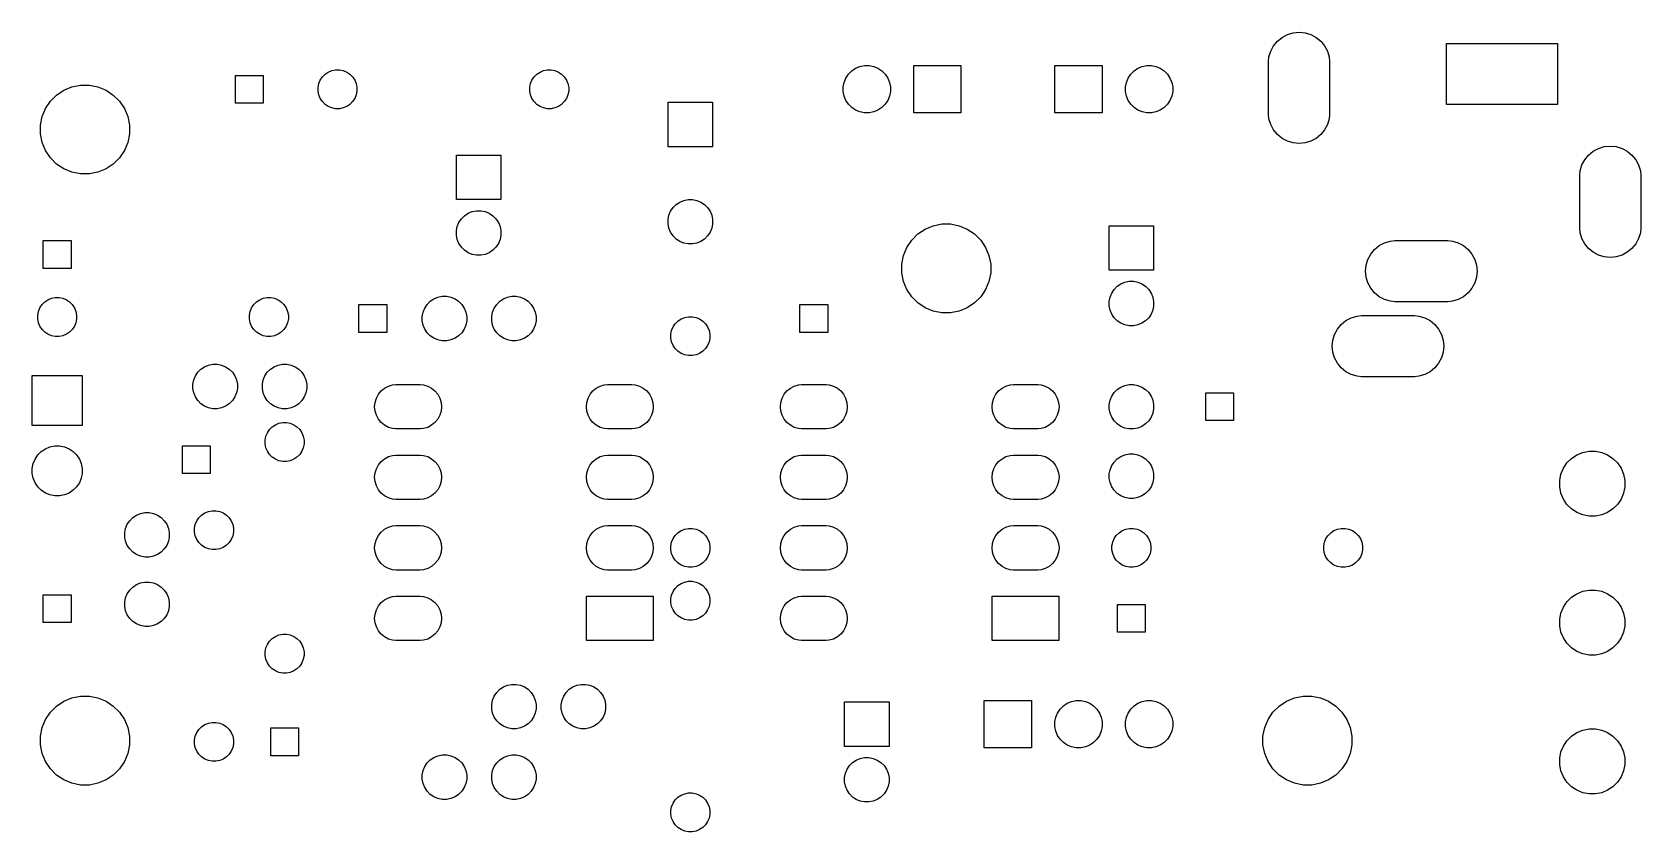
# Model space of a CAD drawing. Extents: x 2.92 to 5.2, y -4.3 to -3.17.
import ezdxf

# ---------------------------------------------------------------- set-up
doc = ezdxf.new("R2010")
doc.units = 0
doc.header["$MEASUREMENT"] = 0
doc.layers.add('BLACK', color=7, linetype='CONTINUOUS')

msp = doc.modelspace()

# ---------------------------------------------------------------- linework, layer by layer
at = {"layer": 'BLACK', "linetype": 'CONTINUOUS'}
for p, q in [((4.67239, -3.19595), (4.67642, -3.18842)), ((4.67642, -3.18842), (4.68183, -3.18183)), ((4.68183, -3.18183), (4.68842, -3.17642)), ((4.68842, -3.17642), (4.69595, -3.17239)), ((4.69595, -3.17239), (4.70411, -3.16992)), ((4.70411, -3.16992), (4.7126, -3.16908)), ((4.7126, -3.16908), (4.72109, -3.16992)), ((4.72109, -3.16992), (4.72925, -3.17239)), ((4.72925, -3.17239), (4.73677, -3.17642)), ((4.73677, -3.17642), (4.74337, -3.18183)), ((4.74337, -3.18183), (4.74878, -3.18842)), ((4.74878, -3.18842), (4.7528, -3.19595)), ((4.92126, -3.27165), (4.92126, -3.18504)), ((4.92126, -3.18504), (5.07874, -3.18504)), ((5.07874, -3.18504), (5.07874, -3.27165)), ((4.66929, -3.21047), (4.66992, -3.20411)), ((4.66929, -3.28559), (4.66929, -3.21047)), ((4.66992, -3.20411), (4.67239, -3.19595)), ((4.7528, -3.19595), (4.75528, -3.20411)), ((4.75528, -3.20411), (4.75591, -3.21047)), ((4.75591, -3.21047), (4.75591, -3.28559)), ((3.20531, -3.26969), (3.20531, -3.23031)), ((3.20531, -3.23031), (3.24469, -3.23031)), ((3.24469, -3.23031), (3.24469, -3.26969)), ((3.32558, -3.23695), (3.32859, -3.23243)), ((3.32859, -3.23243), (3.33243, -3.22859)), ((3.33243, -3.22859), (3.33695, -3.22558)), ((3.33695, -3.22558), (3.34196, -3.2235)), ((3.34196, -3.2235), (3.34729, -3.22244)), ((3.34729, -3.22244), (3.35271, -3.22244)), ((3.35271, -3.22244), (3.35804, -3.2235)), ((3.35804, -3.2235), (3.36305, -3.22558)), ((3.36305, -3.22558), (3.36757, -3.22859)), ((3.36757, -3.22859), (3.37141, -3.23243)), ((3.37141, -3.23243), (3.37442, -3.23695)), ((3.62558, -3.23695), (3.62859, -3.23243)), ((3.62859, -3.23243), (3.63243, -3.22859)), ((3.63243, -3.22859), (3.63695, -3.22558)), ((3.63695, -3.22558), (3.64196, -3.2235)), ((3.64196, -3.2235), (3.64729, -3.22244)), ((3.64729, -3.22244), (3.65271, -3.22244)), ((3.65271, -3.22244), (3.65804, -3.2235)), ((3.65804, -3.2235), (3.66305, -3.22558)), ((3.66305, -3.22558), (3.66757, -3.22859)), ((3.66757, -3.22859), (3.67141, -3.23243)), ((3.67141, -3.23243), (3.67442, -3.23695)), ((4.06782, -3.24024), (4.07034, -3.23415)), ((4.07034, -3.23415), (4.07401, -3.22867)), ((4.07401, -3.22867), (4.07867, -3.22401)), ((4.07867, -3.22401), (4.08415, -3.22034)), ((4.08415, -3.22034), (4.09024, -3.21782)), ((4.09024, -3.21782), (4.0967, -3.21654)), ((4.0967, -3.21654), (4.1033, -3.21654)), ((4.1033, -3.21654), (4.10976, -3.21782)), ((4.10976, -3.21782), (4.11585, -3.22034)), ((4.11585, -3.22034), (4.12133, -3.22401)), ((4.12133, -3.22401), (4.12599, -3.22867)), ((4.12599, -3.22867), (4.12966, -3.23415)), ((4.12966, -3.23415), (4.13218, -3.24024)), ((4.16654, -3.28346), (4.16654, -3.21654)), ((4.16654, -3.21654), (4.23346, -3.21654)), ((4.23346, -3.21654), (4.23346, -3.28346)), ((4.36654, -3.28346), (4.36654, -3.21654)), ((4.36654, -3.21654), (4.43346, -3.21654)), ((4.43346, -3.21654), (4.43346, -3.28346)), ((4.46782, -3.24024), (4.47034, -3.23415)), ((4.47034, -3.23415), (4.47401, -3.22867)), ((4.47401, -3.22867), (4.47867, -3.22401)), ((4.47867, -3.22401), (4.48415, -3.22034)), ((4.48415, -3.22034), (4.49024, -3.21782)), ((4.49024, -3.21782), (4.4967, -3.21654)), ((4.4967, -3.21654), (4.5033, -3.21654)), ((4.5033, -3.21654), (4.50976, -3.21782)), ((4.50976, -3.21782), (4.51585, -3.22034)), ((4.51585, -3.22034), (4.52133, -3.22401)), ((4.52133, -3.22401), (4.52599, -3.22867)), ((4.52599, -3.22867), (4.52966, -3.23415)), ((4.52966, -3.23415), (4.53218, -3.24024)), ((2.9432, -3.26693), (2.95197, -3.25816)), ((2.95197, -3.25816), (2.96229, -3.25126)), ((2.96229, -3.25126), (2.97375, -3.24652)), ((2.97375, -3.24652), (2.98592, -3.24409)), ((2.98592, -3.24409), (2.99833, -3.24409)), ((2.99833, -3.24409), (3.0105, -3.24652)), ((3.0105, -3.24652), (3.02196, -3.25126)), ((3.02196, -3.25126), (3.03228, -3.25816)), ((3.03228, -3.25816), (3.04106, -3.26693)), ((3.32244, -3.24729), (3.3235, -3.24196)), ((3.32244, -3.25271), (3.32244, -3.24729)), ((3.3235, -3.25804), (3.32244, -3.25271)), ((3.3235, -3.24196), (3.32558, -3.23695)), ((3.32558, -3.26305), (3.3235, -3.25804)), ((3.37442, -3.23695), (3.3765, -3.24196)), ((3.3765, -3.25804), (3.37442, -3.26305)), ((3.3765, -3.24196), (3.37756, -3.24729)), ((3.37756, -3.25271), (3.3765, -3.25804)), ((3.37756, -3.24729), (3.37756, -3.25271)), ((3.62244, -3.24729), (3.6235, -3.24196)), ((3.62244, -3.25271), (3.62244, -3.24729)), ((3.6235, -3.25804), (3.62244, -3.25271)), ((3.6235, -3.24196), (3.62558, -3.23695)), ((3.62558, -3.26305), (3.6235, -3.25804)), ((3.67442, -3.23695), (3.6765, -3.24196)), ((3.6765, -3.25804), (3.67442, -3.26305)), ((3.6765, -3.24196), (3.67756, -3.24729)), ((3.67756, -3.25271), (3.6765, -3.25804)), ((3.67756, -3.24729), (3.67756, -3.25271)), ((4.06654, -3.2467), (4.06782, -3.24024)), ((4.06654, -3.2533), (4.06654, -3.2467)), ((4.06782, -3.25976), (4.06654, -3.2533)), ((4.13218, -3.24024), (4.13346, -3.2467)), ((4.13346, -3.2533), (4.13218, -3.25976)), ((4.13346, -3.2467), (4.13346, -3.2533)), ((4.46654, -3.2467), (4.46782, -3.24024)), ((4.46654, -3.2533), (4.46654, -3.2467)), ((4.46782, -3.25976), (4.46654, -3.2533)), ((4.53218, -3.24024), (4.53346, -3.2467)), ((4.53346, -3.2533), (4.53218, -3.25976)), ((4.53346, -3.2467), (4.53346, -3.2533)), ((2.93155, -3.28871), (2.9363, -3.27725)), ((2.9363, -3.27725), (2.9432, -3.26693)), ((3.04106, -3.26693), (3.04795, -3.27725)), ((3.04795, -3.27725), (3.0527, -3.28871)), ((3.24469, -3.26969), (3.20531, -3.26969)), ((3.32859, -3.26757), (3.32558, -3.26305)), ((3.33243, -3.27141), (3.32859, -3.26757)), ((3.33695, -3.27442), (3.33243, -3.27141)), ((3.34196, -3.2765), (3.33695, -3.27442)), ((3.34729, -3.27756), (3.34196, -3.2765)), ((3.35271, -3.27756), (3.34729, -3.27756)), ((3.35804, -3.2765), (3.35271, -3.27756)), ((3.36305, -3.27442), (3.35804, -3.2765)), ((3.36757, -3.27141), (3.36305, -3.27442)), ((3.37141, -3.26757), (3.36757, -3.27141)), ((3.37442, -3.26305), (3.37141, -3.26757)), ((3.62859, -3.26757), (3.62558, -3.26305)), ((3.63243, -3.27141), (3.62859, -3.26757)), ((3.63695, -3.27442), (3.63243, -3.27141)), ((3.64196, -3.2765), (3.63695, -3.27442)), ((3.64729, -3.27756), (3.64196, -3.2765)), ((3.65271, -3.27756), (3.64729, -3.27756)), ((3.65804, -3.2765), (3.65271, -3.27756)), ((3.66305, -3.27442), (3.65804, -3.2765)), ((3.66757, -3.27141), (3.66305, -3.27442)), ((3.67141, -3.26757), (3.66757, -3.27141)), ((3.67442, -3.26305), (3.67141, -3.26757)), ((3.8185, -3.3315), (3.8185, -3.2685)), ((3.8185, -3.2685), (3.8815, -3.2685)), ((3.8815, -3.2685), (3.8815, -3.3315)), ((4.07034, -3.26585), (4.06782, -3.25976)), ((4.07401, -3.27133), (4.07034, -3.26585)), ((4.07867, -3.27599), (4.07401, -3.27133)), ((4.08415, -3.27966), (4.07867, -3.27599)), ((4.09024, -3.28218), (4.08415, -3.27966)), ((4.0967, -3.28346), (4.09024, -3.28218)), ((4.10976, -3.28218), (4.1033, -3.28346)), ((4.11585, -3.27966), (4.10976, -3.28218)), ((4.12133, -3.27599), (4.11585, -3.27966)), ((4.12599, -3.27133), (4.12133, -3.27599)), ((4.12966, -3.26585), (4.12599, -3.27133)), ((4.13218, -3.25976), (4.12966, -3.26585)), ((4.47034, -3.26585), (4.46782, -3.25976)), ((4.47401, -3.27133), (4.47034, -3.26585)), ((4.47867, -3.27599), (4.47401, -3.27133)), ((4.48415, -3.27966), (4.47867, -3.27599)), ((4.49024, -3.28218), (4.48415, -3.27966)), ((4.4967, -3.28346), (4.49024, -3.28218)), ((4.50976, -3.28218), (4.5033, -3.28346)), ((4.51585, -3.27966), (4.50976, -3.28218)), ((4.52133, -3.27599), (4.51585, -3.27966)), ((4.52599, -3.27133), (4.52133, -3.27599)), ((4.52966, -3.26585), (4.52599, -3.27133)), ((4.53218, -3.25976), (4.52966, -3.26585)), ((5.07874, -3.27165), (4.92126, -3.27165)), ((2.92913, -3.30088), (2.93155, -3.28871)), ((2.92913, -3.31329), (2.92913, -3.30088)), ((3.0527, -3.28871), (3.05512, -3.30088)), ((3.05512, -3.30088), (3.05512, -3.31329)), ((4.1033, -3.28346), (4.0967, -3.28346)), ((4.23346, -3.28346), (4.16654, -3.28346)), ((4.43346, -3.28346), (4.36654, -3.28346)), ((4.5033, -3.28346), (4.4967, -3.28346)), ((4.66992, -3.29195), (4.66929, -3.28559)), ((4.67239, -3.30012), (4.66992, -3.29195)), ((4.67642, -3.30764), (4.67239, -3.30012)), ((4.7528, -3.30012), (4.74878, -3.30764)), ((4.75528, -3.29195), (4.7528, -3.30012)), ((4.75591, -3.28559), (4.75528, -3.29195)), ((2.93155, -3.32546), (2.92913, -3.31329)), ((2.9363, -3.33692), (2.93155, -3.32546)), ((3.0527, -3.32546), (3.04795, -3.33692)), ((3.05512, -3.31329), (3.0527, -3.32546)), ((4.68183, -3.31424), (4.67642, -3.30764)), ((4.68842, -3.31965), (4.68183, -3.31424)), ((4.69595, -3.32367), (4.68842, -3.31965)), ((4.70411, -3.32615), (4.69595, -3.32367)), ((4.7126, -3.32698), (4.70411, -3.32615)), ((4.72109, -3.32615), (4.7126, -3.32698)), ((4.72925, -3.32367), (4.72109, -3.32615)), ((4.73677, -3.31965), (4.72925, -3.32367)), ((4.74337, -3.31424), (4.73677, -3.31965)), ((4.74878, -3.30764), (4.74337, -3.31424)), ((2.9432, -3.34724), (2.9363, -3.33692)), ((2.95197, -3.35602), (2.9432, -3.34724)), ((3.04106, -3.34724), (3.03228, -3.35602)), ((3.04795, -3.33692), (3.04106, -3.34724)), ((3.5185, -3.4065), (3.5185, -3.3435)), ((3.5185, -3.3435), (3.5815, -3.3435)), ((3.5815, -3.3435), (3.5815, -3.4065)), ((3.8815, -3.3315), (3.8185, -3.3315)), ((5.11334, -3.35736), (5.11736, -3.34984)), ((5.11736, -3.34984), (5.12277, -3.34324)), ((5.12277, -3.34324), (5.12937, -3.33783)), ((5.12937, -3.33783), (5.13689, -3.33381)), ((5.13689, -3.33381), (5.14505, -3.33134)), ((5.14505, -3.33134), (5.15354, -3.3305)), ((5.15354, -3.3305), (5.16203, -3.33134)), ((5.16203, -3.33134), (5.1702, -3.33381)), ((5.1702, -3.33381), (5.17772, -3.33783)), ((5.17772, -3.33783), (5.18431, -3.34324)), ((5.18431, -3.34324), (5.18973, -3.34984)), ((5.18973, -3.34984), (5.19375, -3.35736)), ((2.96229, -3.36291), (2.95197, -3.35602)), ((2.97375, -3.36766), (2.96229, -3.36291)), ((2.98592, -3.37008), (2.97375, -3.36766)), ((2.99833, -3.37008), (2.98592, -3.37008)), ((3.0105, -3.36766), (2.99833, -3.37008)), ((3.02196, -3.36291), (3.0105, -3.36766)), ((3.03228, -3.35602), (3.02196, -3.36291)), ((5.11024, -3.37189), (5.11086, -3.36553)), ((5.11024, -3.44701), (5.11024, -3.37189)), ((5.11086, -3.36553), (5.11334, -3.35736)), ((5.19375, -3.35736), (5.19622, -3.36553)), ((5.19622, -3.36553), (5.19685, -3.37189)), ((5.19685, -3.37189), (5.19685, -3.44701)), ((3.5815, -3.4065), (3.5185, -3.4065)), ((3.82209, -3.42288), (3.82554, -3.41772)), ((3.82554, -3.41772), (3.82992, -3.41333)), ((3.82992, -3.41333), (3.83508, -3.40988)), ((3.83508, -3.40988), (3.84081, -3.40751)), ((3.84081, -3.40751), (3.8469, -3.4063)), ((3.8469, -3.4063), (3.8531, -3.4063)), ((3.8531, -3.4063), (3.85919, -3.40751)), ((3.85919, -3.40751), (3.86492, -3.40988)), ((3.86492, -3.40988), (3.87008, -3.41333)), ((3.87008, -3.41333), (3.87446, -3.41772)), ((3.87446, -3.41772), (3.87791, -3.42288)), ((3.51971, -3.44455), (3.52209, -3.43882)), ((3.52209, -3.43882), (3.52554, -3.43366)), ((3.52554, -3.43366), (3.52992, -3.42928)), ((3.52992, -3.42928), (3.53508, -3.42583)), ((3.53508, -3.42583), (3.54081, -3.42345)), ((3.54081, -3.42345), (3.5469, -3.42224)), ((3.5469, -3.42224), (3.5531, -3.42224)), ((3.5531, -3.42224), (3.55919, -3.42345)), ((3.55919, -3.42345), (3.56492, -3.42583)), ((3.56492, -3.42583), (3.57008, -3.42928)), ((3.57008, -3.42928), (3.57446, -3.43366)), ((3.57446, -3.43366), (3.57791, -3.43882)), ((3.57791, -3.43882), (3.58029, -3.44455)), ((3.8185, -3.43469), (3.81971, -3.42861)), ((3.8185, -3.4409), (3.8185, -3.43469)), ((3.81971, -3.44698), (3.8185, -3.4409)), ((3.81971, -3.42861), (3.82209, -3.42288)), ((3.87791, -3.42288), (3.88029, -3.42861)), ((3.88029, -3.42861), (3.8815, -3.43469)), ((3.8815, -3.4409), (3.88029, -3.44698)), ((3.8815, -3.43469), (3.8815, -3.4409)), ((4.19422, -3.44337), (4.20639, -3.44094)), ((4.20639, -3.44094), (4.2188, -3.44094)), ((4.2188, -3.44094), (4.23097, -3.44337)), ((2.93307, -3.50394), (2.93307, -3.46457)), ((2.93307, -3.46457), (2.97244, -3.46457)), ((2.97244, -3.46457), (2.97244, -3.50394)), ((3.5185, -3.45064), (3.51971, -3.44455)), ((3.5185, -3.45684), (3.5185, -3.45064)), ((3.51971, -3.46293), (3.5185, -3.45684)), ((3.52209, -3.46866), (3.51971, -3.46293)), ((3.58029, -3.46293), (3.57791, -3.46866)), ((3.58029, -3.44455), (3.5815, -3.45064)), ((3.5815, -3.45684), (3.58029, -3.46293)), ((3.5815, -3.45064), (3.5815, -3.45684)), ((3.82209, -3.45271), (3.81971, -3.44698)), ((3.82554, -3.45787), (3.82209, -3.45271)), ((3.82992, -3.46226), (3.82554, -3.45787)), ((3.83508, -3.46571), (3.82992, -3.46226)), ((3.87008, -3.46226), (3.86492, -3.46571)), ((3.87446, -3.45787), (3.87008, -3.46226)), ((3.87791, -3.45271), (3.87446, -3.45787)), ((3.88029, -3.44698), (3.87791, -3.45271)), ((4.15678, -3.4741), (4.16367, -3.46378)), ((4.16367, -3.46378), (4.17244, -3.45501)), ((4.17244, -3.45501), (4.18276, -3.44811)), ((4.18276, -3.44811), (4.19422, -3.44337)), ((4.23097, -3.44337), (4.24244, -3.44811)), ((4.24244, -3.44811), (4.25275, -3.45501)), ((4.25275, -3.45501), (4.26153, -3.46378)), ((4.26153, -3.46378), (4.26842, -3.4741)), ((4.4435, -3.5065), (4.4435, -3.4435)), ((4.4435, -3.4435), (4.5065, -3.4435)), ((4.5065, -3.4435), (4.5065, -3.5065)), ((4.8419, -3.46519), (4.84827, -3.46457)), ((4.84827, -3.46457), (4.92339, -3.46457)), ((4.92339, -3.46457), (4.92975, -3.46519)), ((5.11086, -3.45337), (5.11024, -3.44701)), ((5.11334, -3.46153), (5.11086, -3.45337)), ((5.11736, -3.46906), (5.11334, -3.46153)), ((5.19375, -3.46153), (5.18973, -3.46906)), ((5.19622, -3.45337), (5.19375, -3.46153)), ((5.19685, -3.44701), (5.19622, -3.45337)), ((3.52554, -3.47382), (3.52209, -3.46866)), ((3.52992, -3.4782), (3.52554, -3.47382)), ((3.53508, -3.48165), (3.52992, -3.4782)), ((3.54081, -3.48403), (3.53508, -3.48165)), ((3.5469, -3.48524), (3.54081, -3.48403)), ((3.5531, -3.48524), (3.5469, -3.48524)), ((3.55919, -3.48403), (3.5531, -3.48524)), ((3.56492, -3.48165), (3.55919, -3.48403)), ((3.57008, -3.4782), (3.56492, -3.48165)), ((3.57446, -3.47382), (3.57008, -3.4782)), ((3.57791, -3.46866), (3.57446, -3.47382)), ((3.84081, -3.46808), (3.83508, -3.46571)), ((3.8469, -3.46929), (3.84081, -3.46808)), ((3.8531, -3.46929), (3.8469, -3.46929)), ((3.85919, -3.46808), (3.8531, -3.46929)), ((3.86492, -3.46571), (3.85919, -3.46808)), ((4.14961, -3.49773), (4.15203, -3.48556)), ((4.15203, -3.48556), (4.15678, -3.4741)), ((4.26842, -3.4741), (4.27317, -3.48556)), ((4.27317, -3.48556), (4.27559, -3.49773)), ((4.81019, -3.49122), (4.81421, -3.4837)), ((4.81421, -3.4837), (4.81962, -3.4771)), ((4.81962, -3.4771), (4.82622, -3.47169)), ((4.82622, -3.47169), (4.83374, -3.46767)), ((4.83374, -3.46767), (4.8419, -3.46519)), ((4.92975, -3.46519), (4.93791, -3.46767)), ((4.93791, -3.46767), (4.94544, -3.47169)), ((4.94544, -3.47169), (4.95203, -3.4771)), ((4.95203, -3.4771), (4.95744, -3.4837)), ((4.95744, -3.4837), (4.96146, -3.49122)), ((5.12277, -3.47565), (5.11736, -3.46906)), ((5.12937, -3.48106), (5.12277, -3.47565)), ((5.13689, -3.48509), (5.12937, -3.48106)), ((5.14505, -3.48756), (5.13689, -3.48509)), ((5.15354, -3.4884), (5.14505, -3.48756)), ((5.16203, -3.48756), (5.15354, -3.4884)), ((5.1702, -3.48509), (5.16203, -3.48756)), ((5.17772, -3.48106), (5.1702, -3.48509)), ((5.18431, -3.47565), (5.17772, -3.48106)), ((5.18973, -3.46906), (5.18431, -3.47565)), ((2.97244, -3.50394), (2.93307, -3.50394)), ((4.14961, -3.51014), (4.14961, -3.49773)), ((4.15203, -3.52231), (4.14961, -3.51014)), ((4.27559, -3.51014), (4.27317, -3.52231)), ((4.27559, -3.49773), (4.27559, -3.51014)), ((4.5065, -3.5065), (4.4435, -3.5065)), ((4.80688, -3.50787), (4.80771, -3.49938)), ((4.80771, -3.51636), (4.80688, -3.50787)), ((4.80771, -3.49938), (4.81019, -3.49122)), ((4.96146, -3.49122), (4.96394, -3.49938)), ((4.96394, -3.49938), (4.96478, -3.50787)), ((4.96478, -3.50787), (4.96394, -3.51636)), ((4.15678, -3.53377), (4.15203, -3.52231)), ((4.27317, -3.52231), (4.26842, -3.53377)), ((4.45054, -3.53366), (4.45492, -3.52928)), ((4.45492, -3.52928), (4.46008, -3.52583)), ((4.46008, -3.52583), (4.46581, -3.52345)), ((4.46581, -3.52345), (4.4719, -3.52224)), ((4.4719, -3.52224), (4.4781, -3.52224)), ((4.4781, -3.52224), (4.48419, -3.52345)), ((4.48419, -3.52345), (4.48992, -3.52583)), ((4.48992, -3.52583), (4.49508, -3.52928)), ((4.49508, -3.52928), (4.49946, -3.53366)), ((4.81019, -3.52453), (4.80771, -3.51636)), ((4.81421, -3.53205), (4.81019, -3.52453)), ((4.81962, -3.53864), (4.81421, -3.53205)), ((4.95744, -3.53205), (4.95203, -3.53864)), ((4.96146, -3.52453), (4.95744, -3.53205)), ((4.96394, -3.51636), (4.96146, -3.52453)), ((2.92833, -3.55978), (2.93135, -3.55527)), ((2.93135, -3.55527), (2.93519, -3.55143)), ((2.93519, -3.55143), (2.9397, -3.54841)), ((2.9397, -3.54841), (2.94472, -3.54633)), ((2.94472, -3.54633), (2.95004, -3.54528)), ((2.95004, -3.54528), (2.95547, -3.54528)), ((2.95547, -3.54528), (2.96079, -3.54633)), ((2.96079, -3.54633), (2.96581, -3.54841)), ((2.96581, -3.54841), (2.97032, -3.55143)), ((2.97032, -3.55143), (2.97416, -3.55527)), ((2.97416, -3.55527), (2.97718, -3.55978)), ((3.22833, -3.55978), (3.23135, -3.55527)), ((3.23135, -3.55527), (3.23519, -3.55143)), ((3.23519, -3.55143), (3.2397, -3.54841)), ((3.2397, -3.54841), (3.24472, -3.54633)), ((3.24472, -3.54633), (3.25004, -3.54528)), ((3.25004, -3.54528), (3.25547, -3.54528)), ((3.25547, -3.54528), (3.26079, -3.54633)), ((3.26079, -3.54633), (3.26581, -3.54841)), ((3.26581, -3.54841), (3.27032, -3.55143)), ((3.27032, -3.55143), (3.27416, -3.55527)), ((3.27416, -3.55527), (3.27718, -3.55978)), ((3.38031, -3.59469), (3.38031, -3.55531)), ((3.38031, -3.55531), (3.41969, -3.55531)), ((3.41969, -3.55531), (3.41969, -3.59469)), ((3.47366, -3.56008), (3.47711, -3.55492)), ((3.47711, -3.55492), (3.4815, -3.55054)), ((3.4815, -3.55054), (3.48666, -3.54709)), ((3.48666, -3.54709), (3.49239, -3.54471)), ((3.49239, -3.54471), (3.49847, -3.5435)), ((3.49847, -3.5435), (3.50468, -3.5435)), ((3.50468, -3.5435), (3.51076, -3.54471)), ((3.51076, -3.54471), (3.51649, -3.54709)), ((3.51649, -3.54709), (3.52165, -3.55054)), ((3.52165, -3.55054), (3.52604, -3.55492)), ((3.52604, -3.55492), (3.52949, -3.56008)), ((3.57209, -3.56008), (3.57554, -3.55492)), ((3.57554, -3.55492), (3.57992, -3.55054)), ((3.57992, -3.55054), (3.58508, -3.54709)), ((3.58508, -3.54709), (3.59081, -3.54471)), ((3.59081, -3.54471), (3.5969, -3.5435)), ((3.5969, -3.5435), (3.6031, -3.5435)), ((3.6031, -3.5435), (3.60919, -3.54471)), ((3.60919, -3.54471), (3.61492, -3.54709)), ((3.61492, -3.54709), (3.62008, -3.55054)), ((3.62008, -3.55054), (3.62446, -3.55492)), ((3.62446, -3.55492), (3.62791, -3.56008)), ((4.00531, -3.59469), (4.00531, -3.55531)), ((4.00531, -3.55531), (4.04469, -3.55531)), ((4.04469, -3.55531), (4.04469, -3.59469)), ((4.16367, -3.54409), (4.15678, -3.53377)), ((4.17244, -3.55287), (4.16367, -3.54409)), ((4.18276, -3.55976), (4.17244, -3.55287)), ((4.25275, -3.55287), (4.24244, -3.55976)), ((4.26153, -3.54409), (4.25275, -3.55287)), ((4.26842, -3.53377), (4.26153, -3.54409)), ((4.4435, -3.55064), (4.44471, -3.54455)), ((4.4435, -3.55684), (4.4435, -3.55064)), ((4.44471, -3.54455), (4.44709, -3.53882)), ((4.44709, -3.53882), (4.45054, -3.53366)), ((4.49946, -3.53366), (4.50291, -3.53882)), ((4.50291, -3.53882), (4.50529, -3.54455)), ((4.50529, -3.54455), (4.5065, -3.55064)), ((4.5065, -3.55064), (4.5065, -3.55684)), ((4.82622, -3.54406), (4.81962, -3.53864)), ((4.83374, -3.54808), (4.82622, -3.54406)), ((4.8419, -3.55055), (4.83374, -3.54808)), ((4.84827, -3.55118), (4.8419, -3.55055)), ((4.92339, -3.55118), (4.84827, -3.55118)), ((4.92975, -3.55055), (4.92339, -3.55118)), ((4.93791, -3.54808), (4.92975, -3.55055)), ((4.94544, -3.54406), (4.93791, -3.54808)), ((4.95203, -3.53864), (4.94544, -3.54406)), ((2.9252, -3.57012), (2.92626, -3.5648)), ((2.9252, -3.57555), (2.9252, -3.57012)), ((2.92626, -3.58087), (2.9252, -3.57555)), ((2.92626, -3.5648), (2.92833, -3.55978)), ((2.97718, -3.55978), (2.97926, -3.5648)), ((2.97926, -3.5648), (2.98031, -3.57012)), ((2.98031, -3.57555), (2.97926, -3.58087)), ((2.98031, -3.57012), (2.98031, -3.57555)), ((3.2252, -3.57012), (3.22626, -3.5648)), ((3.2252, -3.57555), (3.2252, -3.57012)), ((3.22626, -3.58087), (3.2252, -3.57555)), ((3.22626, -3.5648), (3.22833, -3.55978)), ((3.27718, -3.55978), (3.27926, -3.5648)), ((3.27926, -3.5648), (3.28031, -3.57012)), ((3.28031, -3.57555), (3.27926, -3.58087)), ((3.28031, -3.57012), (3.28031, -3.57555)), ((3.47008, -3.5719), (3.47129, -3.56581)), ((3.47008, -3.5781), (3.47008, -3.5719)), ((3.47129, -3.58419), (3.47008, -3.5781)), ((3.47129, -3.56581), (3.47366, -3.56008)), ((3.52949, -3.56008), (3.53186, -3.56581)), ((3.53186, -3.56581), (3.53307, -3.5719)), ((3.53307, -3.5781), (3.53186, -3.58419)), ((3.53307, -3.5719), (3.53307, -3.5781)), ((3.5685, -3.5719), (3.56971, -3.56581)), ((3.5685, -3.5781), (3.5685, -3.5719)), ((3.56971, -3.58419), (3.5685, -3.5781)), ((3.56971, -3.56581), (3.57209, -3.56008)), ((3.62791, -3.56008), (3.63029, -3.56581)), ((3.63029, -3.56581), (3.6315, -3.5719)), ((3.6315, -3.5781), (3.63029, -3.58419)), ((3.6315, -3.5719), (3.6315, -3.5781)), ((3.82859, -3.58243), (3.83243, -3.57859)), ((3.83243, -3.57859), (3.83695, -3.57558)), ((3.83695, -3.57558), (3.84196, -3.5735)), ((3.84196, -3.5735), (3.84729, -3.57244)), ((3.84729, -3.57244), (3.85271, -3.57244)), ((3.85271, -3.57244), (3.85804, -3.5735)), ((3.85804, -3.5735), (3.86305, -3.57558)), ((3.86305, -3.57558), (3.86757, -3.57859)), ((3.86757, -3.57859), (3.87141, -3.58243)), ((4.19422, -3.56451), (4.18276, -3.55976)), ((4.20639, -3.56693), (4.19422, -3.56451)), ((4.2188, -3.56693), (4.20639, -3.56693)), ((4.23097, -3.56451), (4.2188, -3.56693)), ((4.24244, -3.55976), (4.23097, -3.56451)), ((4.44471, -3.56293), (4.4435, -3.55684)), ((4.44709, -3.56866), (4.44471, -3.56293)), ((4.45054, -3.57382), (4.44709, -3.56866)), ((4.45492, -3.5782), (4.45054, -3.57382)), ((4.46008, -3.58165), (4.45492, -3.5782)), ((4.49508, -3.5782), (4.48992, -3.58165)), ((4.49946, -3.57382), (4.49508, -3.5782)), ((4.50291, -3.56866), (4.49946, -3.57382)), ((4.50529, -3.56293), (4.50291, -3.56866)), ((4.5065, -3.55684), (4.50529, -3.56293)), ((4.77238, -3.5834), (4.77897, -3.57799)), ((4.77897, -3.57799), (4.7865, -3.57397)), ((4.7865, -3.57397), (4.79466, -3.57149)), ((4.79466, -3.57149), (4.80102, -3.57087)), ((4.80102, -3.57087), (4.87614, -3.57087)), ((4.87614, -3.57087), (4.88251, -3.57149)), ((4.88251, -3.57149), (4.89067, -3.57397)), ((4.89067, -3.57397), (4.89819, -3.57799)), ((4.89819, -3.57799), (4.90479, -3.5834)), ((2.92833, -3.58589), (2.92626, -3.58087)), ((2.93135, -3.5904), (2.92833, -3.58589)), ((2.93519, -3.59424), (2.93135, -3.5904)), ((2.9397, -3.59726), (2.93519, -3.59424)), ((2.94472, -3.59933), (2.9397, -3.59726)), ((2.95004, -3.60039), (2.94472, -3.59933)), ((2.95547, -3.60039), (2.95004, -3.60039)), ((2.96079, -3.59933), (2.95547, -3.60039)), ((2.96581, -3.59726), (2.96079, -3.59933)), ((2.97032, -3.59424), (2.96581, -3.59726)), ((2.97416, -3.5904), (2.97032, -3.59424)), ((2.97718, -3.58589), (2.97416, -3.5904)), ((2.97926, -3.58087), (2.97718, -3.58589)), ((3.22833, -3.58589), (3.22626, -3.58087)), ((3.23135, -3.5904), (3.22833, -3.58589)), ((3.23519, -3.59424), (3.23135, -3.5904)), ((3.2397, -3.59726), (3.23519, -3.59424)), ((3.24472, -3.59933), (3.2397, -3.59726)), ((3.25004, -3.60039), (3.24472, -3.59933)), ((3.25547, -3.60039), (3.25004, -3.60039)), ((3.26079, -3.59933), (3.25547, -3.60039)), ((3.26581, -3.59726), (3.26079, -3.59933)), ((3.27032, -3.59424), (3.26581, -3.59726)), ((3.27416, -3.5904), (3.27032, -3.59424)), ((3.27718, -3.58589), (3.27416, -3.5904)), ((3.27926, -3.58087), (3.27718, -3.58589)), ((3.41969, -3.59469), (3.38031, -3.59469)), ((3.47366, -3.58992), (3.47129, -3.58419)), ((3.47711, -3.59508), (3.47366, -3.58992)), ((3.4815, -3.59946), (3.47711, -3.59508)), ((3.48666, -3.60291), (3.4815, -3.59946)), ((3.52165, -3.59946), (3.51649, -3.60291)), ((3.52604, -3.59508), (3.52165, -3.59946)), ((3.52949, -3.58992), (3.52604, -3.59508)), ((3.53186, -3.58419), (3.52949, -3.58992)), ((3.57209, -3.58992), (3.56971, -3.58419)), ((3.57554, -3.59508), (3.57209, -3.58992)), ((3.57992, -3.59946), (3.57554, -3.59508)), ((3.58508, -3.60291), (3.57992, -3.59946)), ((3.62008, -3.59946), (3.61492, -3.60291)), ((3.62446, -3.59508), (3.62008, -3.59946)), ((3.62791, -3.58992), (3.62446, -3.59508)), ((3.63029, -3.58419), (3.62791, -3.58992)), ((3.82244, -3.59729), (3.8235, -3.59196)), ((3.82244, -3.60271), (3.82244, -3.59729)), ((3.8235, -3.59196), (3.82558, -3.58695)), ((3.82558, -3.58695), (3.82859, -3.58243)), ((3.87141, -3.58243), (3.87442, -3.58695)), ((3.87442, -3.58695), (3.8765, -3.59196)), ((3.8765, -3.59196), (3.87756, -3.59729)), ((3.87756, -3.59729), (3.87756, -3.60271)), ((4.04469, -3.59469), (4.00531, -3.59469)), ((4.46581, -3.58403), (4.46008, -3.58165)), ((4.4719, -3.58524), (4.46581, -3.58403)), ((4.4781, -3.58524), (4.4719, -3.58524)), ((4.48419, -3.58403), (4.4781, -3.58524)), ((4.48992, -3.58165), (4.48419, -3.58403)), ((4.76047, -3.60568), (4.76295, -3.59752)), ((4.76295, -3.59752), (4.76697, -3.59)), ((4.76697, -3.59), (4.77238, -3.5834)), ((4.90479, -3.5834), (4.9102, -3.59)), ((4.9102, -3.59), (4.91422, -3.59752)), ((4.91422, -3.59752), (4.9167, -3.60568)), ((3.49239, -3.60529), (3.48666, -3.60291)), ((3.49847, -3.6065), (3.49239, -3.60529)), ((3.50468, -3.6065), (3.49847, -3.6065)), ((3.51076, -3.60529), (3.50468, -3.6065)), ((3.51649, -3.60291), (3.51076, -3.60529)), ((3.59081, -3.60529), (3.58508, -3.60291)), ((3.5969, -3.6065), (3.59081, -3.60529)), ((3.6031, -3.6065), (3.5969, -3.6065)), ((3.60919, -3.60529), (3.6031, -3.6065)), ((3.61492, -3.60291), (3.60919, -3.60529)), ((3.8235, -3.60804), (3.82244, -3.60271)), ((3.82558, -3.61305), (3.8235, -3.60804)), ((3.82859, -3.61757), (3.82558, -3.61305)), ((3.83243, -3.62141), (3.82859, -3.61757)), ((3.83695, -3.62442), (3.83243, -3.62141)), ((3.84196, -3.6265), (3.83695, -3.62442)), ((3.86305, -3.62442), (3.85804, -3.6265)), ((3.86757, -3.62141), (3.86305, -3.62442)), ((3.87141, -3.61757), (3.86757, -3.62141)), ((3.87442, -3.61305), (3.87141, -3.61757)), ((3.8765, -3.60804), (3.87442, -3.61305)), ((3.87756, -3.60271), (3.8765, -3.60804)), ((4.75963, -3.61417), (4.76047, -3.60568)), ((4.76047, -3.62266), (4.75963, -3.61417)), ((4.76295, -3.63083), (4.76047, -3.62266)), ((4.9167, -3.62266), (4.91422, -3.63083)), ((4.9167, -3.60568), (4.91753, -3.61417)), ((4.91753, -3.61417), (4.9167, -3.62266)), ((3.15211, -3.65118), (3.1565, -3.6468)), ((3.1565, -3.6468), (3.16166, -3.64335)), ((3.16166, -3.64335), (3.16739, -3.64097)), ((3.16739, -3.64097), (3.17347, -3.63976)), ((3.17347, -3.63976), (3.17968, -3.63976)), ((3.17968, -3.63976), (3.18576, -3.64097)), ((3.18576, -3.64097), (3.19149, -3.64335)), ((3.19149, -3.64335), (3.19665, -3.6468)), ((3.19665, -3.6468), (3.20104, -3.65118)), ((3.25054, -3.65118), (3.25492, -3.6468)), ((3.25492, -3.6468), (3.26008, -3.64335)), ((3.26008, -3.64335), (3.26581, -3.64097)), ((3.26581, -3.64097), (3.2719, -3.63976)), ((3.2719, -3.63976), (3.2781, -3.63976)), ((3.2781, -3.63976), (3.28419, -3.64097)), ((3.28419, -3.64097), (3.28992, -3.64335)), ((3.28992, -3.64335), (3.29508, -3.6468)), ((3.29508, -3.6468), (3.29946, -3.65118)), ((3.84729, -3.62756), (3.84196, -3.6265)), ((3.85271, -3.62756), (3.84729, -3.62756)), ((3.85804, -3.6265), (3.85271, -3.62756)), ((4.76697, -3.63835), (4.76295, -3.63083)), ((4.77238, -3.64494), (4.76697, -3.63835)), ((4.77897, -3.65036), (4.77238, -3.64494)), ((4.90479, -3.64494), (4.89819, -3.65036)), ((4.9102, -3.63835), (4.90479, -3.64494)), ((4.91422, -3.63083), (4.9102, -3.63835)), ((2.91732, -3.72638), (2.91732, -3.65551)), ((2.91732, -3.65551), (2.98819, -3.65551)), ((2.98819, -3.65551), (2.98819, -3.72638)), ((3.14508, -3.66816), (3.14629, -3.66207)), ((3.14508, -3.67436), (3.14508, -3.66816)), ((3.14629, -3.66207), (3.14866, -3.65634)), ((3.14866, -3.65634), (3.15211, -3.65118)), ((3.20104, -3.65118), (3.20449, -3.65634)), ((3.20449, -3.65634), (3.20686, -3.66207)), ((3.20686, -3.66207), (3.20807, -3.66816)), ((3.20807, -3.66816), (3.20807, -3.67436)), ((3.2435, -3.66816), (3.24471, -3.66207)), ((3.2435, -3.67436), (3.2435, -3.66816)), ((3.24471, -3.66207), (3.24709, -3.65634)), ((3.24709, -3.65634), (3.25054, -3.65118)), ((3.29946, -3.65118), (3.30291, -3.65634)), ((3.30291, -3.65634), (3.30529, -3.66207)), ((3.30529, -3.66207), (3.3065, -3.66816)), ((3.3065, -3.66816), (3.3065, -3.67436)), ((3.42214, -3.67076), (3.42808, -3.66896)), ((3.42808, -3.66896), (3.4327, -3.6685)), ((3.4327, -3.6685), (3.4673, -3.6685)), ((3.4673, -3.6685), (3.47192, -3.66896)), ((3.47192, -3.66896), (3.47786, -3.67076)), ((3.72214, -3.67076), (3.72808, -3.66896)), ((3.72808, -3.66896), (3.7327, -3.6685)), ((3.7327, -3.6685), (3.76729, -3.6685)), ((3.76729, -3.6685), (3.77192, -3.66896)), ((3.77192, -3.66896), (3.77786, -3.67076)), ((3.99714, -3.67076), (4.00308, -3.66896)), ((4.00308, -3.66896), (4.0077, -3.6685)), ((4.0077, -3.6685), (4.0423, -3.6685)), ((4.0423, -3.6685), (4.04692, -3.66896)), ((4.04692, -3.66896), (4.05286, -3.67076)), ((4.29714, -3.67076), (4.30308, -3.66896)), ((4.30308, -3.66896), (4.30771, -3.6685)), ((4.30771, -3.6685), (4.3423, -3.6685)), ((4.3423, -3.6685), (4.34692, -3.66896)), ((4.34692, -3.66896), (4.35286, -3.67076)), ((4.46008, -3.67209), (4.46581, -3.66971)), ((4.46581, -3.66971), (4.4719, -3.6685)), ((4.4719, -3.6685), (4.4781, -3.6685)), ((4.4781, -3.6685), (4.48419, -3.66971)), ((4.48419, -3.66971), (4.48992, -3.67209)), ((4.7865, -3.65438), (4.77897, -3.65036)), ((4.79466, -3.65685), (4.7865, -3.65438)), ((4.80102, -3.65748), (4.79466, -3.65685)), ((4.87614, -3.65748), (4.80102, -3.65748)), ((4.88251, -3.65685), (4.87614, -3.65748)), ((4.89067, -3.65438), (4.88251, -3.65685)), ((4.89819, -3.65036), (4.89067, -3.65438)), ((3.14629, -3.68045), (3.14508, -3.67436)), ((3.14866, -3.68618), (3.14629, -3.68045)), ((3.15211, -3.69134), (3.14866, -3.68618)), ((3.1565, -3.69572), (3.15211, -3.69134)), ((3.20104, -3.69134), (3.19665, -3.69572)), ((3.20449, -3.68618), (3.20104, -3.69134)), ((3.20686, -3.68045), (3.20449, -3.68618)), ((3.20807, -3.67436), (3.20686, -3.68045)), ((3.24471, -3.68045), (3.2435, -3.67436)), ((3.24709, -3.68618), (3.24471, -3.68045)), ((3.25054, -3.69134), (3.24709, -3.68618)), ((3.25492, -3.69572), (3.25054, -3.69134)), ((3.29946, -3.69134), (3.29508, -3.69572)), ((3.30291, -3.68618), (3.29946, -3.69134)), ((3.30529, -3.68045), (3.30291, -3.68618)), ((3.3065, -3.67436), (3.30529, -3.68045)), ((3.40321, -3.69383), (3.40501, -3.68789)), ((3.40501, -3.68789), (3.40794, -3.68242)), ((3.40794, -3.68242), (3.41187, -3.67762)), ((3.41187, -3.67762), (3.41667, -3.67369)), ((3.41667, -3.67369), (3.42214, -3.67076)), ((3.47786, -3.67076), (3.48333, -3.67369)), ((3.48333, -3.67369), (3.48813, -3.67762)), ((3.48813, -3.67762), (3.49206, -3.68242)), ((3.49206, -3.68242), (3.49499, -3.68789)), ((3.49499, -3.68789), (3.49679, -3.69383)), ((3.70321, -3.69383), (3.70501, -3.68789)), ((3.70501, -3.68789), (3.70794, -3.68242)), ((3.70794, -3.68242), (3.71187, -3.67762)), ((3.71187, -3.67762), (3.71667, -3.67369)), ((3.71667, -3.67369), (3.72214, -3.67076)), ((3.77786, -3.67076), (3.78333, -3.67369)), ((3.78333, -3.67369), (3.78813, -3.67762)), ((3.78813, -3.67762), (3.79206, -3.68242)), ((3.79206, -3.68242), (3.79499, -3.68789)), ((3.79499, -3.68789), (3.79679, -3.69383)), ((3.97821, -3.69383), (3.98001, -3.68789)), ((3.98001, -3.68789), (3.98294, -3.68242)), ((3.98294, -3.68242), (3.98687, -3.67762)), ((3.98687, -3.67762), (3.99167, -3.67369)), ((3.99167, -3.67369), (3.99714, -3.67076)), ((4.05286, -3.67076), (4.05833, -3.67369)), ((4.05833, -3.67369), (4.06313, -3.67762)), ((4.06313, -3.67762), (4.06706, -3.68242)), ((4.06706, -3.68242), (4.06999, -3.68789)), ((4.06999, -3.68789), (4.07179, -3.69383)), ((4.27821, -3.69383), (4.28001, -3.68789)), ((4.28001, -3.68789), (4.28294, -3.68242)), ((4.28294, -3.68242), (4.28687, -3.67762)), ((4.28687, -3.67762), (4.29167, -3.67369)), ((4.29167, -3.67369), (4.29714, -3.67076)), ((4.35286, -3.67076), (4.35833, -3.67369)), ((4.35833, -3.67369), (4.36313, -3.67762)), ((4.36313, -3.67762), (4.36706, -3.68242)), ((4.36706, -3.68242), (4.36999, -3.68789)), ((4.36999, -3.68789), (4.37179, -3.69383)), ((4.4435, -3.6969), (4.44471, -3.69081)), ((4.44471, -3.69081), (4.44709, -3.68508)), ((4.44709, -3.68508), (4.45054, -3.67992)), ((4.45054, -3.67992), (4.45492, -3.67554)), ((4.45492, -3.67554), (4.46008, -3.67209)), ((4.48992, -3.67209), (4.49508, -3.67554)), ((4.49508, -3.67554), (4.49946, -3.67992)), ((4.49946, -3.67992), (4.50291, -3.68508)), ((4.50291, -3.68508), (4.50529, -3.69081)), ((4.50529, -3.69081), (4.5065, -3.6969)), ((4.58031, -3.71969), (4.58031, -3.68031)), ((4.58031, -3.68031), (4.61969, -3.68031)), ((4.61969, -3.68031), (4.61969, -3.71969)), ((3.16166, -3.69917), (3.1565, -3.69572)), ((3.16739, -3.70155), (3.16166, -3.69917)), ((3.17347, -3.70276), (3.16739, -3.70155)), ((3.17968, -3.70276), (3.17347, -3.70276)), ((3.18576, -3.70155), (3.17968, -3.70276)), ((3.19149, -3.69917), (3.18576, -3.70155)), ((3.19665, -3.69572), (3.19149, -3.69917)), ((3.26008, -3.69917), (3.25492, -3.69572)), ((3.26581, -3.70155), (3.26008, -3.69917)), ((3.2719, -3.70276), (3.26581, -3.70155)), ((3.2781, -3.70276), (3.2719, -3.70276)), ((3.28419, -3.70155), (3.2781, -3.70276)), ((3.28992, -3.69917), (3.28419, -3.70155)), ((3.29508, -3.69572), (3.28992, -3.69917)), ((3.4026, -3.7), (3.40321, -3.69383)), ((3.40321, -3.70617), (3.4026, -3.7)), ((3.40501, -3.71211), (3.40321, -3.70617)), ((3.40794, -3.71758), (3.40501, -3.71211)), ((3.49499, -3.71211), (3.49206, -3.71758)), ((3.49679, -3.70617), (3.49499, -3.71211)), ((3.49679, -3.69383), (3.4974, -3.7)), ((3.4974, -3.7), (3.49679, -3.70617)), ((3.7026, -3.7), (3.70321, -3.69383)), ((3.70321, -3.70617), (3.7026, -3.7)), ((3.70501, -3.71211), (3.70321, -3.70617)), ((3.70794, -3.71758), (3.70501, -3.71211)), ((3.79499, -3.71211), (3.79206, -3.71758)), ((3.79679, -3.70617), (3.79499, -3.71211)), ((3.79679, -3.69383), (3.7974, -3.7)), ((3.7974, -3.7), (3.79679, -3.70617)), ((3.9776, -3.7), (3.97821, -3.69383)), ((3.97821, -3.70617), (3.9776, -3.7)), ((3.98001, -3.71211), (3.97821, -3.70617)), ((3.98294, -3.71758), (3.98001, -3.71211)), ((4.06999, -3.71211), (4.06706, -3.71758)), ((4.07179, -3.70617), (4.06999, -3.71211)), ((4.07179, -3.69383), (4.0724, -3.7)), ((4.0724, -3.7), (4.07179, -3.70617)), ((4.2776, -3.7), (4.27821, -3.69383)), ((4.27821, -3.70617), (4.2776, -3.7)), ((4.28001, -3.71211), (4.27821, -3.70617)), ((4.28294, -3.71758), (4.28001, -3.71211)), ((4.36999, -3.71211), (4.36706, -3.71758)), ((4.37179, -3.70617), (4.36999, -3.71211)), ((4.37179, -3.69383), (4.3724, -3.7)), ((4.3724, -3.7), (4.37179, -3.70617)), ((4.4435, -3.7031), (4.4435, -3.6969)), ((4.44471, -3.70919), (4.4435, -3.7031)), ((4.44709, -3.71492), (4.44471, -3.70919)), ((4.45054, -3.72008), (4.44709, -3.71492)), ((4.50291, -3.71492), (4.49946, -3.72008)), ((4.50529, -3.70919), (4.50291, -3.71492)), ((4.5065, -3.7031), (4.50529, -3.70919)), ((4.5065, -3.6969), (4.5065, -3.7031)), ((2.98819, -3.72638), (2.91732, -3.72638)), ((3.2485, -3.74196), (3.25058, -3.73695)), ((3.25058, -3.73695), (3.25359, -3.73243)), ((3.25359, -3.73243), (3.25743, -3.72859)), ((3.25743, -3.72859), (3.26195, -3.72558)), ((3.26195, -3.72558), (3.26696, -3.7235)), ((3.26696, -3.7235), (3.27229, -3.72244)), ((3.27229, -3.72244), (3.27771, -3.72244)), ((3.27771, -3.72244), (3.28304, -3.7235)), ((3.28304, -3.7235), (3.28805, -3.72558)), ((3.28805, -3.72558), (3.29257, -3.72859)), ((3.29257, -3.72859), (3.29641, -3.73243)), ((3.29641, -3.73243), (3.29942, -3.73695)), ((3.29942, -3.73695), (3.3015, -3.74196)), ((3.41187, -3.72238), (3.40794, -3.71758)), ((3.41667, -3.72631), (3.41187, -3.72238)), ((3.42214, -3.72924), (3.41667, -3.72631)), ((3.42808, -3.73104), (3.42214, -3.72924)), ((3.4327, -3.7315), (3.42808, -3.73104)), ((3.4673, -3.7315), (3.4327, -3.7315)), ((3.47192, -3.73104), (3.4673, -3.7315)), ((3.47786, -3.72924), (3.47192, -3.73104)), ((3.48333, -3.72631), (3.47786, -3.72924)), ((3.48813, -3.72238), (3.48333, -3.72631)), ((3.49206, -3.71758), (3.48813, -3.72238)), ((3.71187, -3.72238), (3.70794, -3.71758)), ((3.71667, -3.72631), (3.71187, -3.72238)), ((3.72214, -3.72924), (3.71667, -3.72631)), ((3.72808, -3.73104), (3.72214, -3.72924)), ((3.7327, -3.7315), (3.72808, -3.73104)), ((3.76729, -3.7315), (3.7327, -3.7315)), ((3.77192, -3.73104), (3.76729, -3.7315)), ((3.77786, -3.72924), (3.77192, -3.73104)), ((3.78333, -3.72631), (3.77786, -3.72924)), ((3.78813, -3.72238), (3.78333, -3.72631)), ((3.79206, -3.71758), (3.78813, -3.72238)), ((3.98687, -3.72238), (3.98294, -3.71758)), ((3.99167, -3.72631), (3.98687, -3.72238)), ((3.99714, -3.72924), (3.99167, -3.72631)), ((4.00308, -3.73104), (3.99714, -3.72924)), ((4.0077, -3.7315), (4.00308, -3.73104)), ((4.0423, -3.7315), (4.0077, -3.7315)), ((4.04692, -3.73104), (4.0423, -3.7315)), ((4.05286, -3.72924), (4.04692, -3.73104)), ((4.05833, -3.72631), (4.05286, -3.72924)), ((4.06313, -3.72238), (4.05833, -3.72631)), ((4.06706, -3.71758), (4.06313, -3.72238)), ((4.28687, -3.72238), (4.28294, -3.71758)), ((4.29167, -3.72631), (4.28687, -3.72238)), ((4.29714, -3.72924), (4.29167, -3.72631)), ((4.30308, -3.73104), (4.29714, -3.72924)), ((4.30771, -3.7315), (4.30308, -3.73104)), ((4.3423, -3.7315), (4.30771, -3.7315)), ((4.34692, -3.73104), (4.3423, -3.7315)), ((4.35286, -3.72924), (4.34692, -3.73104)), ((4.35833, -3.72631), (4.35286, -3.72924)), ((4.36313, -3.72238), (4.35833, -3.72631)), ((4.36706, -3.71758), (4.36313, -3.72238)), ((4.45492, -3.72446), (4.45054, -3.72008)), ((4.46008, -3.72791), (4.45492, -3.72446)), ((4.46581, -3.73029), (4.46008, -3.72791)), ((4.4719, -3.7315), (4.46581, -3.73029)), ((4.4781, -3.7315), (4.4719, -3.7315)), ((4.48419, -3.73029), (4.4781, -3.7315)), ((4.48992, -3.72791), (4.48419, -3.73029)), ((4.49508, -3.72446), (4.48992, -3.72791)), ((4.49946, -3.72008), (4.49508, -3.72446)), ((4.61969, -3.71969), (4.58031, -3.71969)), ((2.93017, -3.76342), (2.93597, -3.75954)), ((2.93597, -3.75954), (2.94242, -3.75687)), ((2.94242, -3.75687), (2.94927, -3.75551)), ((2.94927, -3.75551), (2.95625, -3.75551)), ((2.95625, -3.75551), (2.96309, -3.75687)), ((2.96309, -3.75687), (2.96954, -3.75954)), ((2.96954, -3.75954), (2.97534, -3.76342)), ((3.13031, -3.79469), (3.13031, -3.75531)), ((3.13031, -3.75531), (3.16969, -3.75531)), ((3.16969, -3.75531), (3.16969, -3.79469)), ((3.24744, -3.74729), (3.2485, -3.74196)), ((3.24744, -3.75271), (3.24744, -3.74729)), ((3.2485, -3.75804), (3.24744, -3.75271)), ((3.25058, -3.76305), (3.2485, -3.75804)), ((3.3015, -3.75804), (3.29942, -3.76305)), ((3.3015, -3.74196), (3.30256, -3.74729)), ((3.30256, -3.75271), (3.3015, -3.75804)), ((3.30256, -3.74729), (3.30256, -3.75271)), ((2.91732, -3.78746), (2.91868, -3.78061)), ((2.91868, -3.78061), (2.92136, -3.77416)), ((2.92136, -3.77416), (2.92523, -3.76836)), ((2.92523, -3.76836), (2.93017, -3.76342)), ((2.97534, -3.76342), (2.98028, -3.76836)), ((2.98028, -3.76836), (2.98416, -3.77416)), ((2.98416, -3.77416), (2.98683, -3.78061)), ((2.98683, -3.78061), (2.98819, -3.78746)), ((3.25359, -3.76757), (3.25058, -3.76305)), ((3.25743, -3.77141), (3.25359, -3.76757)), ((3.26195, -3.77442), (3.25743, -3.77141)), ((3.26696, -3.7765), (3.26195, -3.77442)), ((3.27229, -3.77756), (3.26696, -3.7765)), ((3.27771, -3.77756), (3.27229, -3.77756)), ((3.28304, -3.7765), (3.27771, -3.77756)), ((3.28805, -3.77442), (3.28304, -3.7765)), ((3.29257, -3.77141), (3.28805, -3.77442)), ((3.29641, -3.76757), (3.29257, -3.77141)), ((3.29942, -3.76305), (3.29641, -3.76757)), ((3.40501, -3.78789), (3.40794, -3.78242)), ((3.40794, -3.78242), (3.41187, -3.77762)), ((3.41187, -3.77762), (3.41667, -3.77369)), ((3.41667, -3.77369), (3.42214, -3.77076)), ((3.42214, -3.77076), (3.42808, -3.76896)), ((3.42808, -3.76896), (3.4327, -3.7685)), ((3.4327, -3.7685), (3.4673, -3.7685)), ((3.4673, -3.7685), (3.47192, -3.76896)), ((3.47192, -3.76896), (3.47786, -3.77076)), ((3.47786, -3.77076), (3.48333, -3.77369)), ((3.48333, -3.77369), (3.48813, -3.77762)), ((3.48813, -3.77762), (3.49206, -3.78242)), ((3.49206, -3.78242), (3.49499, -3.78789)), ((3.70501, -3.78789), (3.70794, -3.78242)), ((3.70794, -3.78242), (3.71187, -3.77762)), ((3.71187, -3.77762), (3.71667, -3.77369)), ((3.71667, -3.77369), (3.72214, -3.77076)), ((3.72214, -3.77076), (3.72808, -3.76896)), ((3.72808, -3.76896), (3.7327, -3.7685)), ((3.7327, -3.7685), (3.76729, -3.7685)), ((3.76729, -3.7685), (3.77192, -3.76896)), ((3.77192, -3.76896), (3.77786, -3.77076)), ((3.77786, -3.77076), (3.78333, -3.77369)), ((3.78333, -3.77369), (3.78813, -3.77762)), ((3.78813, -3.77762), (3.79206, -3.78242)), ((3.79206, -3.78242), (3.79499, -3.78789)), ((3.98001, -3.78789), (3.98294, -3.78242)), ((3.98294, -3.78242), (3.98687, -3.77762)), ((3.98687, -3.77762), (3.99167, -3.77369)), ((3.99167, -3.77369), (3.99714, -3.77076)), ((3.99714, -3.77076), (4.00308, -3.76896)), ((4.00308, -3.76896), (4.0077, -3.7685)), ((4.0077, -3.7685), (4.0423, -3.7685)), ((4.0423, -3.7685), (4.04692, -3.76896)), ((4.04692, -3.76896), (4.05286, -3.77076)), ((4.05286, -3.77076), (4.05833, -3.77369)), ((4.05833, -3.77369), (4.06313, -3.77762)), ((4.06313, -3.77762), (4.06706, -3.78242)), ((4.06706, -3.78242), (4.06999, -3.78789)), ((4.28001, -3.78789), (4.28294, -3.78242)), ((4.28294, -3.78242), (4.28687, -3.77762)), ((4.28687, -3.77762), (4.29167, -3.77369)), ((4.29167, -3.77369), (4.29714, -3.77076)), ((4.29714, -3.77076), (4.30308, -3.76896)), ((4.30308, -3.76896), (4.30771, -3.7685)), ((4.30771, -3.7685), (4.3423, -3.7685)), ((4.3423, -3.7685), (4.34692, -3.76896)), ((4.34692, -3.76896), (4.35286, -3.77076)), ((4.35286, -3.77076), (4.35833, -3.77369)), ((4.35833, -3.77369), (4.36313, -3.77762)), ((4.36313, -3.77762), (4.36706, -3.78242)), ((4.36706, -3.78242), (4.36999, -3.78789)), ((4.44471, -3.78924), (4.44709, -3.78351)), ((4.44709, -3.78351), (4.45054, -3.77835)), ((4.45054, -3.77835), (4.45492, -3.77396)), ((4.45492, -3.77396), (4.46008, -3.77051)), ((4.46008, -3.77051), (4.46581, -3.76814)), ((4.46581, -3.76814), (4.4719, -3.76693)), ((4.4719, -3.76693), (4.4781, -3.76693)), ((4.4781, -3.76693), (4.48419, -3.76814)), ((4.48419, -3.76814), (4.48992, -3.77051)), ((4.48992, -3.77051), (4.49508, -3.77396)), ((4.49508, -3.77396), (4.49946, -3.77835)), ((4.49946, -3.77835), (4.50291, -3.78351)), ((4.50291, -3.78351), (4.50529, -3.78924)), ((5.08713, -3.78724), (5.09217, -3.77969)), ((5.09217, -3.77969), (5.09859, -3.77328)), ((5.09859, -3.77328), (5.10613, -3.76823)), ((5.10613, -3.76823), (5.11452, -3.76476)), ((5.11452, -3.76476), (5.12342, -3.76299)), ((5.12342, -3.76299), (5.13249, -3.76299)), ((5.13249, -3.76299), (5.14139, -3.76476)), ((5.14139, -3.76476), (5.14977, -3.76823)), ((5.14977, -3.76823), (5.15732, -3.77328)), ((5.15732, -3.77328), (5.16373, -3.77969)), ((5.16373, -3.77969), (5.16877, -3.78724)), ((2.91732, -3.79443), (2.91732, -3.78746)), ((2.91868, -3.80128), (2.91732, -3.79443)), ((2.92136, -3.80773), (2.91868, -3.80128)), ((2.98683, -3.80128), (2.98416, -3.80773)), ((2.98819, -3.79443), (2.98683, -3.80128)), ((2.98819, -3.78746), (2.98819, -3.79443)), ((3.16969, -3.79469), (3.13031, -3.79469)), ((3.4026, -3.8), (3.40321, -3.79383)), ((3.40321, -3.80617), (3.4026, -3.8)), ((3.40321, -3.79383), (3.40501, -3.78789)), ((3.40501, -3.81211), (3.40321, -3.80617)), ((3.49499, -3.78789), (3.49679, -3.79383)), ((3.49679, -3.80617), (3.49499, -3.81211)), ((3.49679, -3.79383), (3.4974, -3.8)), ((3.4974, -3.8), (3.49679, -3.80617)), ((3.7026, -3.8), (3.70321, -3.79383)), ((3.70321, -3.80617), (3.7026, -3.8)), ((3.70321, -3.79383), (3.70501, -3.78789)), ((3.70501, -3.81211), (3.70321, -3.80617)), ((3.79499, -3.78789), (3.79679, -3.79383)), ((3.79679, -3.80617), (3.79499, -3.81211)), ((3.79679, -3.79383), (3.7974, -3.8)), ((3.7974, -3.8), (3.79679, -3.80617)), ((3.9776, -3.8), (3.97821, -3.79383)), ((3.97821, -3.80617), (3.9776, -3.8)), ((3.97821, -3.79383), (3.98001, -3.78789)), ((3.98001, -3.81211), (3.97821, -3.80617)), ((4.06999, -3.78789), (4.07179, -3.79383)), ((4.07179, -3.80617), (4.06999, -3.81211)), ((4.07179, -3.79383), (4.0724, -3.8)), ((4.0724, -3.8), (4.07179, -3.80617)), ((4.2776, -3.8), (4.27821, -3.79383)), ((4.27821, -3.80617), (4.2776, -3.8)), ((4.27821, -3.79383), (4.28001, -3.78789)), ((4.28001, -3.81211), (4.27821, -3.80617)), ((4.36999, -3.78789), (4.37179, -3.79383)), ((4.37179, -3.80617), (4.36999, -3.81211)), ((4.37179, -3.79383), (4.3724, -3.8)), ((4.3724, -3.8), (4.37179, -3.80617)), ((4.4435, -3.79532), (4.44471, -3.78924)), ((4.4435, -3.80153), (4.4435, -3.79532)), ((4.44471, -3.80761), (4.4435, -3.80153)), ((4.50529, -3.78924), (4.5065, -3.79532)), ((4.5065, -3.80153), (4.50529, -3.80761)), ((4.5065, -3.79532), (4.5065, -3.80153)), ((5.08189, -3.80452), (5.08366, -3.79562)), ((5.08189, -3.81359), (5.08189, -3.80452)), ((5.08366, -3.79562), (5.08713, -3.78724)), ((5.16877, -3.78724), (5.17225, -3.79562)), ((5.17225, -3.79562), (5.17402, -3.80452)), ((5.17402, -3.80452), (5.17402, -3.81359)), ((2.92523, -3.81353), (2.92136, -3.80773)), ((2.93017, -3.81847), (2.92523, -3.81353)), ((2.93597, -3.82235), (2.93017, -3.81847)), ((2.94242, -3.82502), (2.93597, -3.82235)), ((2.94927, -3.82638), (2.94242, -3.82502)), ((2.95625, -3.82638), (2.94927, -3.82638)), ((2.96309, -3.82502), (2.95625, -3.82638)), ((2.96954, -3.82235), (2.96309, -3.82502)), ((2.97534, -3.81847), (2.96954, -3.82235)), ((2.98028, -3.81353), (2.97534, -3.81847)), ((2.98416, -3.80773), (2.98028, -3.81353)), ((3.40794, -3.81758), (3.40501, -3.81211)), ((3.41187, -3.82238), (3.40794, -3.81758)), ((3.41667, -3.82631), (3.41187, -3.82238)), ((3.42214, -3.82924), (3.41667, -3.82631)), ((3.42808, -3.83104), (3.42214, -3.82924)), ((3.47786, -3.82924), (3.47192, -3.83104)), ((3.48333, -3.82631), (3.47786, -3.82924)), ((3.48813, -3.82238), (3.48333, -3.82631)), ((3.49206, -3.81758), (3.48813, -3.82238)), ((3.49499, -3.81211), (3.49206, -3.81758)), ((3.70794, -3.81758), (3.70501, -3.81211)), ((3.71187, -3.82238), (3.70794, -3.81758)), ((3.71667, -3.82631), (3.71187, -3.82238)), ((3.72214, -3.82924), (3.71667, -3.82631)), ((3.72808, -3.83104), (3.72214, -3.82924)), ((3.77786, -3.82924), (3.77192, -3.83104)), ((3.78333, -3.82631), (3.77786, -3.82924)), ((3.78813, -3.82238), (3.78333, -3.82631)), ((3.79206, -3.81758), (3.78813, -3.82238)), ((3.79499, -3.81211), (3.79206, -3.81758)), ((3.98294, -3.81758), (3.98001, -3.81211)), ((3.98687, -3.82238), (3.98294, -3.81758)), ((3.99167, -3.82631), (3.98687, -3.82238)), ((3.99714, -3.82924), (3.99167, -3.82631)), ((4.00308, -3.83104), (3.99714, -3.82924)), ((4.05286, -3.82924), (4.04692, -3.83104)), ((4.05833, -3.82631), (4.05286, -3.82924)), ((4.06313, -3.82238), (4.05833, -3.82631)), ((4.06706, -3.81758), (4.06313, -3.82238)), ((4.06999, -3.81211), (4.06706, -3.81758)), ((4.28294, -3.81758), (4.28001, -3.81211)), ((4.28687, -3.82238), (4.28294, -3.81758)), ((4.29167, -3.82631), (4.28687, -3.82238)), ((4.29714, -3.82924), (4.29167, -3.82631)), ((4.30308, -3.83104), (4.29714, -3.82924)), ((4.35286, -3.82924), (4.34692, -3.83104)), ((4.35833, -3.82631), (4.35286, -3.82924)), ((4.36313, -3.82238), (4.35833, -3.82631)), ((4.36706, -3.81758), (4.36313, -3.82238)), ((4.36999, -3.81211), (4.36706, -3.81758)), ((4.44709, -3.81334), (4.44471, -3.80761)), ((4.45054, -3.8185), (4.44709, -3.81334)), ((4.45492, -3.82289), (4.45054, -3.8185)), ((4.46008, -3.82634), (4.45492, -3.82289)), ((4.46581, -3.82871), (4.46008, -3.82634)), ((4.4719, -3.82992), (4.46581, -3.82871)), ((4.48419, -3.82871), (4.4781, -3.82992)), ((4.48992, -3.82634), (4.48419, -3.82871)), ((4.49508, -3.82289), (4.48992, -3.82634)), ((4.49946, -3.8185), (4.49508, -3.82289)), ((4.50291, -3.81334), (4.49946, -3.8185)), ((4.50529, -3.80761), (4.50291, -3.81334)), ((5.08366, -3.82249), (5.08189, -3.81359)), ((5.08713, -3.83087), (5.08366, -3.82249)), ((5.17225, -3.82249), (5.16877, -3.83087)), ((5.17402, -3.81359), (5.17225, -3.82249)), ((3.06508, -3.85366), (3.07081, -3.85129)), ((3.07081, -3.85129), (3.0769, -3.85008)), ((3.0769, -3.85008), (3.0831, -3.85008)), ((3.0831, -3.85008), (3.08919, -3.85129)), ((3.08919, -3.85129), (3.09492, -3.85366)), ((3.15743, -3.85359), (3.16195, -3.85058)), ((3.16195, -3.85058), (3.16696, -3.8485)), ((3.16696, -3.8485), (3.17229, -3.84744)), ((3.17229, -3.84744), (3.17771, -3.84744)), ((3.17771, -3.84744), (3.18304, -3.8485)), ((3.18304, -3.8485), (3.18805, -3.85058)), ((3.18805, -3.85058), (3.19257, -3.85359)), ((3.4327, -3.8315), (3.42808, -3.83104)), ((3.4673, -3.8315), (3.4327, -3.8315)), ((3.47192, -3.83104), (3.4673, -3.8315)), ((3.7327, -3.8315), (3.72808, -3.83104)), ((3.76729, -3.8315), (3.7327, -3.8315)), ((3.77192, -3.83104), (3.76729, -3.8315)), ((4.0077, -3.8315), (4.00308, -3.83104)), ((4.0423, -3.8315), (4.0077, -3.8315)), ((4.04692, -3.83104), (4.0423, -3.8315)), ((4.30771, -3.8315), (4.30308, -3.83104)), ((4.3423, -3.8315), (4.30771, -3.8315)), ((4.34692, -3.83104), (4.3423, -3.8315)), ((4.4781, -3.82992), (4.4719, -3.82992)), ((5.09217, -3.83842), (5.08713, -3.83087)), ((5.09859, -3.84483), (5.09217, -3.83842)), ((5.10613, -3.84988), (5.09859, -3.84483)), ((5.11452, -3.85335), (5.10613, -3.84988)), ((5.14977, -3.84988), (5.14139, -3.85335)), ((5.15732, -3.84483), (5.14977, -3.84988)), ((5.16373, -3.83842), (5.15732, -3.84483)), ((5.16877, -3.83087), (5.16373, -3.83842)), ((3.0485, -3.87847), (3.04971, -3.87239)), ((3.04971, -3.87239), (3.05209, -3.86666)), ((3.05209, -3.86666), (3.05554, -3.8615)), ((3.05554, -3.8615), (3.05992, -3.85711)), ((3.05992, -3.85711), (3.06508, -3.85366)), ((3.09492, -3.85366), (3.10008, -3.85711)), ((3.10008, -3.85711), (3.10446, -3.8615)), ((3.10446, -3.8615), (3.10791, -3.86666)), ((3.10791, -3.86666), (3.11029, -3.87239)), ((3.11029, -3.87239), (3.1115, -3.87847)), ((3.14744, -3.87229), (3.1485, -3.86696)), ((3.14744, -3.87771), (3.14744, -3.87229)), ((3.1485, -3.86696), (3.15058, -3.86195)), ((3.15058, -3.86195), (3.15359, -3.85743)), ((3.15359, -3.85743), (3.15743, -3.85359)), ((3.19257, -3.85359), (3.19641, -3.85743)), ((3.19641, -3.85743), (3.19942, -3.86195)), ((3.19942, -3.86195), (3.2015, -3.86696)), ((3.2015, -3.86696), (3.20256, -3.87229)), ((3.20256, -3.87229), (3.20256, -3.87771)), ((3.41187, -3.87762), (3.41667, -3.87369)), ((3.41667, -3.87369), (3.42214, -3.87076)), ((3.42214, -3.87076), (3.42808, -3.86896)), ((3.42808, -3.86896), (3.4327, -3.8685)), ((3.4327, -3.8685), (3.4673, -3.8685)), ((3.4673, -3.8685), (3.47192, -3.86896)), ((3.47192, -3.86896), (3.47786, -3.87076)), ((3.47786, -3.87076), (3.48333, -3.87369)), ((3.48333, -3.87369), (3.48813, -3.87762)), ((3.71187, -3.87762), (3.71667, -3.87369)), ((3.71667, -3.87369), (3.72214, -3.87076)), ((3.72214, -3.87076), (3.72808, -3.86896)), ((3.72808, -3.86896), (3.7327, -3.8685)), ((3.7327, -3.8685), (3.76729, -3.8685)), ((3.76729, -3.8685), (3.77192, -3.86896)), ((3.77192, -3.86896), (3.77786, -3.87076)), ((3.77786, -3.87076), (3.78333, -3.87369)), ((3.78333, -3.87369), (3.78813, -3.87762)), ((3.83695, -3.87558), (3.84196, -3.8735)), ((3.84196, -3.8735), (3.84729, -3.87244)), ((3.84729, -3.87244), (3.85271, -3.87244)), ((3.85271, -3.87244), (3.85804, -3.8735)), ((3.85804, -3.8735), (3.86305, -3.87558)), ((3.98687, -3.87762), (3.99167, -3.87369)), ((3.99167, -3.87369), (3.99714, -3.87076)), ((3.99714, -3.87076), (4.00308, -3.86896)), ((4.00308, -3.86896), (4.0077, -3.8685)), ((4.0077, -3.8685), (4.0423, -3.8685)), ((4.0423, -3.8685), (4.04692, -3.86896)), ((4.04692, -3.86896), (4.05286, -3.87076)), ((4.05286, -3.87076), (4.05833, -3.87369)), ((4.05833, -3.87369), (4.06313, -3.87762)), ((4.28687, -3.87762), (4.29167, -3.87369)), ((4.29167, -3.87369), (4.29714, -3.87076)), ((4.29714, -3.87076), (4.30308, -3.86896)), ((4.30308, -3.86896), (4.30771, -3.8685)), ((4.30771, -3.8685), (4.3423, -3.8685)), ((4.3423, -3.8685), (4.34692, -3.86896)), ((4.34692, -3.86896), (4.35286, -3.87076)), ((4.35286, -3.87076), (4.35833, -3.87369)), ((4.35833, -3.87369), (4.36313, -3.87762)), ((4.46195, -3.87558), (4.46696, -3.8735)), ((4.46696, -3.8735), (4.47229, -3.87244)), ((4.47229, -3.87244), (4.47771, -3.87244)), ((4.47771, -3.87244), (4.48304, -3.8735)), ((4.48304, -3.8735), (4.48805, -3.87558)), ((4.76195, -3.87558), (4.76696, -3.8735)), ((4.76696, -3.8735), (4.77229, -3.87244)), ((4.77229, -3.87244), (4.77771, -3.87244)), ((4.77771, -3.87244), (4.78304, -3.8735)), ((4.78304, -3.8735), (4.78805, -3.87558)), ((5.12342, -3.85512), (5.11452, -3.85335)), ((5.13249, -3.85512), (5.12342, -3.85512)), ((5.14139, -3.85335), (5.13249, -3.85512)), ((3.0485, -3.88468), (3.0485, -3.87847)), ((3.04971, -3.89076), (3.0485, -3.88468)), ((3.05209, -3.89649), (3.04971, -3.89076)), ((3.05554, -3.90165), (3.05209, -3.89649)), ((3.10791, -3.89649), (3.10446, -3.90165)), ((3.11029, -3.89076), (3.10791, -3.89649)), ((3.1115, -3.88468), (3.11029, -3.89076)), ((3.1115, -3.87847), (3.1115, -3.88468)), ((3.1485, -3.88304), (3.14744, -3.87771)), ((3.15058, -3.88805), (3.1485, -3.88304)), ((3.15359, -3.89257), (3.15058, -3.88805)), ((3.15743, -3.89641), (3.15359, -3.89257)), ((3.16195, -3.89942), (3.15743, -3.89641)), ((3.19257, -3.89641), (3.18805, -3.89942)), ((3.19641, -3.89257), (3.19257, -3.89641)), ((3.19942, -3.88805), (3.19641, -3.89257)), ((3.2015, -3.88304), (3.19942, -3.88805)), ((3.20256, -3.87771), (3.2015, -3.88304)), ((3.4026, -3.9), (3.40321, -3.89383)), ((3.40321, -3.89383), (3.40501, -3.88789)), ((3.40501, -3.88789), (3.40794, -3.88242)), ((3.40794, -3.88242), (3.41187, -3.87762)), ((3.48813, -3.87762), (3.49206, -3.88242)), ((3.49206, -3.88242), (3.49499, -3.88789)), ((3.49499, -3.88789), (3.49679, -3.89383)), ((3.49679, -3.89383), (3.4974, -3.9)), ((3.7026, -3.9), (3.70321, -3.89383)), ((3.70321, -3.89383), (3.70501, -3.88789)), ((3.70501, -3.88789), (3.70794, -3.88242)), ((3.70794, -3.88242), (3.71187, -3.87762)), ((3.78813, -3.87762), (3.79206, -3.88242)), ((3.79206, -3.88242), (3.79499, -3.88789)), ((3.79499, -3.88789), (3.79679, -3.89383)), ((3.79679, -3.89383), (3.7974, -3.9)), ((3.82244, -3.89729), (3.8235, -3.89196)), ((3.82244, -3.90271), (3.82244, -3.89729)), ((3.8235, -3.89196), (3.82558, -3.88695)), ((3.82558, -3.88695), (3.82859, -3.88243)), ((3.82859, -3.88243), (3.83243, -3.87859)), ((3.83243, -3.87859), (3.83695, -3.87558)), ((3.86305, -3.87558), (3.86757, -3.87859)), ((3.86757, -3.87859), (3.87141, -3.88243)), ((3.87141, -3.88243), (3.87442, -3.88695)), ((3.87442, -3.88695), (3.8765, -3.89196)), ((3.8765, -3.89196), (3.87756, -3.89729)), ((3.87756, -3.89729), (3.87756, -3.90271)), ((3.9776, -3.9), (3.97821, -3.89383)), ((3.97821, -3.89383), (3.98001, -3.88789)), ((3.98001, -3.88789), (3.98294, -3.88242)), ((3.98294, -3.88242), (3.98687, -3.87762)), ((4.06313, -3.87762), (4.06706, -3.88242)), ((4.06706, -3.88242), (4.06999, -3.88789)), ((4.06999, -3.88789), (4.07179, -3.89383)), ((4.07179, -3.89383), (4.0724, -3.9)), ((4.2776, -3.9), (4.27821, -3.89383)), ((4.27821, -3.89383), (4.28001, -3.88789)), ((4.28001, -3.88789), (4.28294, -3.88242)), ((4.28294, -3.88242), (4.28687, -3.87762)), ((4.36313, -3.87762), (4.36706, -3.88242)), ((4.36706, -3.88242), (4.36999, -3.88789)), ((4.36999, -3.88789), (4.37179, -3.89383)), ((4.37179, -3.89383), (4.3724, -3.9)), ((4.44744, -3.89729), (4.4485, -3.89196)), ((4.44744, -3.90271), (4.44744, -3.89729)), ((4.4485, -3.89196), (4.45058, -3.88695)), ((4.45058, -3.88695), (4.45359, -3.88243)), ((4.45359, -3.88243), (4.45743, -3.87859)), ((4.45743, -3.87859), (4.46195, -3.87558)), ((4.48805, -3.87558), (4.49257, -3.87859)), ((4.49257, -3.87859), (4.49641, -3.88243)), ((4.49641, -3.88243), (4.49942, -3.88695)), ((4.49942, -3.88695), (4.5015, -3.89196)), ((4.5015, -3.89196), (4.50256, -3.89729)), ((4.50256, -3.89729), (4.50256, -3.90271)), ((4.74744, -3.89729), (4.7485, -3.89196)), ((4.74744, -3.90271), (4.74744, -3.89729)), ((4.7485, -3.89196), (4.75058, -3.88695)), ((4.75058, -3.88695), (4.75359, -3.88243)), ((4.75359, -3.88243), (4.75743, -3.87859)), ((4.75743, -3.87859), (4.76195, -3.87558)), ((4.78805, -3.87558), (4.79257, -3.87859)), ((4.79257, -3.87859), (4.79641, -3.88243)), ((4.79641, -3.88243), (4.79942, -3.88695)), ((4.79942, -3.88695), (4.8015, -3.89196)), ((4.8015, -3.89196), (4.80256, -3.89729)), ((4.80256, -3.89729), (4.80256, -3.90271)), ((3.05992, -3.90604), (3.05554, -3.90165)), ((3.06508, -3.90949), (3.05992, -3.90604)), ((3.07081, -3.91186), (3.06508, -3.90949)), ((3.0769, -3.91307), (3.07081, -3.91186)), ((3.0831, -3.91307), (3.0769, -3.91307)), ((3.08919, -3.91186), (3.0831, -3.91307)), ((3.09492, -3.90949), (3.08919, -3.91186)), ((3.10008, -3.90604), (3.09492, -3.90949)), ((3.10446, -3.90165), (3.10008, -3.90604)), ((3.16696, -3.9015), (3.16195, -3.89942)), ((3.17229, -3.90256), (3.16696, -3.9015)), ((3.17771, -3.90256), (3.17229, -3.90256)), ((3.18304, -3.9015), (3.17771, -3.90256)), ((3.18805, -3.89942), (3.18304, -3.9015)), ((3.40321, -3.90617), (3.4026, -3.9)), ((3.40501, -3.91211), (3.40321, -3.90617)), ((3.40794, -3.91758), (3.40501, -3.91211)), ((3.41187, -3.92238), (3.40794, -3.91758)), ((3.49206, -3.91758), (3.48813, -3.92238)), ((3.49499, -3.91211), (3.49206, -3.91758)), ((3.49679, -3.90617), (3.49499, -3.91211)), ((3.4974, -3.9), (3.49679, -3.90617)), ((3.70321, -3.90617), (3.7026, -3.9)), ((3.70501, -3.91211), (3.70321, -3.90617)), ((3.70794, -3.91758), (3.70501, -3.91211)), ((3.71187, -3.92238), (3.70794, -3.91758)), ((3.79206, -3.91758), (3.78813, -3.92238)), ((3.79499, -3.91211), (3.79206, -3.91758)), ((3.79679, -3.90617), (3.79499, -3.91211)), ((3.7974, -3.9), (3.79679, -3.90617)), ((3.8235, -3.90804), (3.82244, -3.90271)), ((3.82558, -3.91305), (3.8235, -3.90804)), ((3.82859, -3.91757), (3.82558, -3.91305)), ((3.83243, -3.92141), (3.82859, -3.91757)), ((3.87141, -3.91757), (3.86757, -3.92141)), ((3.87442, -3.91305), (3.87141, -3.91757)), ((3.8765, -3.90804), (3.87442, -3.91305)), ((3.87756, -3.90271), (3.8765, -3.90804)), ((3.97821, -3.90617), (3.9776, -3.9)), ((3.98001, -3.91211), (3.97821, -3.90617)), ((3.98294, -3.91758), (3.98001, -3.91211)), ((3.98687, -3.92238), (3.98294, -3.91758)), ((4.06706, -3.91758), (4.06313, -3.92238)), ((4.06999, -3.91211), (4.06706, -3.91758)), ((4.07179, -3.90617), (4.06999, -3.91211)), ((4.0724, -3.9), (4.07179, -3.90617)), ((4.27821, -3.90617), (4.2776, -3.9)), ((4.28001, -3.91211), (4.27821, -3.90617)), ((4.28294, -3.91758), (4.28001, -3.91211)), ((4.28687, -3.92238), (4.28294, -3.91758)), ((4.36706, -3.91758), (4.36313, -3.92238)), ((4.36999, -3.91211), (4.36706, -3.91758)), ((4.37179, -3.90617), (4.36999, -3.91211)), ((4.3724, -3.9), (4.37179, -3.90617)), ((4.4485, -3.90804), (4.44744, -3.90271)), ((4.45058, -3.91305), (4.4485, -3.90804)), ((4.45359, -3.91757), (4.45058, -3.91305)), ((4.45743, -3.92141), (4.45359, -3.91757)), ((4.49641, -3.91757), (4.49257, -3.92141)), ((4.49942, -3.91305), (4.49641, -3.91757)), ((4.5015, -3.90804), (4.49942, -3.91305)), ((4.50256, -3.90271), (4.5015, -3.90804)), ((4.7485, -3.90804), (4.74744, -3.90271)), ((4.75058, -3.91305), (4.7485, -3.90804)), ((4.75359, -3.91757), (4.75058, -3.91305)), ((4.75743, -3.92141), (4.75359, -3.91757)), ((4.79641, -3.91757), (4.79257, -3.92141)), ((4.79942, -3.91305), (4.79641, -3.91757)), ((4.8015, -3.90804), (4.79942, -3.91305)), ((4.80256, -3.90271), (4.8015, -3.90804)), ((3.41667, -3.92631), (3.41187, -3.92238)), ((3.42214, -3.92924), (3.41667, -3.92631)), ((3.42808, -3.93104), (3.42214, -3.92924)), ((3.4327, -3.9315), (3.42808, -3.93104)), ((3.4673, -3.9315), (3.4327, -3.9315)), ((3.47192, -3.93104), (3.4673, -3.9315)), ((3.47786, -3.92924), (3.47192, -3.93104)), ((3.48333, -3.92631), (3.47786, -3.92924)), ((3.48813, -3.92238), (3.48333, -3.92631)), ((3.71667, -3.92631), (3.71187, -3.92238)), ((3.72214, -3.92924), (3.71667, -3.92631)), ((3.72808, -3.93104), (3.72214, -3.92924)), ((3.7327, -3.9315), (3.72808, -3.93104)), ((3.76729, -3.9315), (3.7327, -3.9315)), ((3.77192, -3.93104), (3.76729, -3.9315)), ((3.77786, -3.92924), (3.77192, -3.93104)), ((3.78333, -3.92631), (3.77786, -3.92924)), ((3.78813, -3.92238), (3.78333, -3.92631)), ((3.83695, -3.92442), (3.83243, -3.92141)), ((3.84196, -3.9265), (3.83695, -3.92442)), ((3.84729, -3.92756), (3.84196, -3.9265)), ((3.85271, -3.92756), (3.84729, -3.92756)), ((3.85804, -3.9265), (3.85271, -3.92756)), ((3.86305, -3.92442), (3.85804, -3.9265)), ((3.86757, -3.92141), (3.86305, -3.92442)), ((3.99167, -3.92631), (3.98687, -3.92238)), ((3.99714, -3.92924), (3.99167, -3.92631)), ((4.00308, -3.93104), (3.99714, -3.92924)), ((4.0077, -3.9315), (4.00308, -3.93104)), ((4.0423, -3.9315), (4.0077, -3.9315)), ((4.04692, -3.93104), (4.0423, -3.9315)), ((4.05286, -3.92924), (4.04692, -3.93104)), ((4.05833, -3.92631), (4.05286, -3.92924)), ((4.06313, -3.92238), (4.05833, -3.92631)), ((4.29167, -3.92631), (4.28687, -3.92238)), ((4.29714, -3.92924), (4.29167, -3.92631)), ((4.30308, -3.93104), (4.29714, -3.92924)), ((4.30771, -3.9315), (4.30308, -3.93104)), ((4.3423, -3.9315), (4.30771, -3.9315)), ((4.34692, -3.93104), (4.3423, -3.9315)), ((4.35286, -3.92924), (4.34692, -3.93104)), ((4.35833, -3.92631), (4.35286, -3.92924)), ((4.36313, -3.92238), (4.35833, -3.92631)), ((4.46195, -3.92442), (4.45743, -3.92141)), ((4.46696, -3.9265), (4.46195, -3.92442)), ((4.47229, -3.92756), (4.46696, -3.9265)), ((4.47771, -3.92756), (4.47229, -3.92756)), ((4.48304, -3.9265), (4.47771, -3.92756)), ((4.48805, -3.92442), (4.48304, -3.9265)), ((4.49257, -3.92141), (4.48805, -3.92442)), ((4.76195, -3.92442), (4.75743, -3.92141)), ((4.76696, -3.9265), (4.76195, -3.92442)), ((4.77229, -3.92756), (4.76696, -3.9265)), ((4.77771, -3.92756), (4.77229, -3.92756)), ((4.78304, -3.9265), (4.77771, -3.92756)), ((4.78805, -3.92442), (4.78304, -3.9265)), ((4.79257, -3.92141), (4.78805, -3.92442)), ((3.04971, -3.97081), (3.05209, -3.96508)), ((3.05209, -3.96508), (3.05554, -3.95992)), ((3.05554, -3.95992), (3.05992, -3.95554)), ((3.05992, -3.95554), (3.06508, -3.95209)), ((3.06508, -3.95209), (3.07081, -3.94971)), ((3.07081, -3.94971), (3.0769, -3.9485)), ((3.0769, -3.9485), (3.0831, -3.9485)), ((3.0831, -3.9485), (3.08919, -3.94971)), ((3.08919, -3.94971), (3.09492, -3.95209)), ((3.09492, -3.95209), (3.10008, -3.95554)), ((3.10008, -3.95554), (3.10446, -3.95992)), ((3.10446, -3.95992), (3.10791, -3.96508)), ((3.10791, -3.96508), (3.11029, -3.97081)), ((3.8235, -3.96696), (3.82558, -3.96195)), ((3.82558, -3.96195), (3.82859, -3.95743)), ((3.82859, -3.95743), (3.83243, -3.95359)), ((3.83243, -3.95359), (3.83695, -3.95058)), ((3.83695, -3.95058), (3.84196, -3.9485)), ((3.84196, -3.9485), (3.84729, -3.94744)), ((3.84729, -3.94744), (3.85271, -3.94744)), ((3.85271, -3.94744), (3.85804, -3.9485)), ((3.85804, -3.9485), (3.86305, -3.95058)), ((3.86305, -3.95058), (3.86757, -3.95359)), ((3.86757, -3.95359), (3.87141, -3.95743)), ((3.87141, -3.95743), (3.87442, -3.96195)), ((3.87442, -3.96195), (3.8765, -3.96696)), ((5.09859, -3.97013), (5.10613, -3.96509)), ((5.10613, -3.96509), (5.11452, -3.96161)), ((5.11452, -3.96161), (5.12342, -3.95984)), ((5.12342, -3.95984), (5.13249, -3.95984)), ((5.13249, -3.95984), (5.14139, -3.96161)), ((5.14139, -3.96161), (5.14977, -3.96509)), ((5.14977, -3.96509), (5.15732, -3.97013)), ((2.93307, -4.00591), (2.93307, -3.96654)), ((2.93307, -3.96654), (2.97244, -3.96654)), ((2.97244, -3.96654), (2.97244, -4.00591)), ((3.0485, -3.9769), (3.04971, -3.97081)), ((3.0485, -3.9831), (3.0485, -3.9769)), ((3.04971, -3.98919), (3.0485, -3.9831)), ((3.11029, -3.97081), (3.1115, -3.9769)), ((3.1115, -3.9831), (3.11029, -3.98919)), ((3.1115, -3.9769), (3.1115, -3.9831)), ((3.40321, -3.99383), (3.40501, -3.98789)), ((3.40501, -3.98789), (3.40794, -3.98242)), ((3.40794, -3.98242), (3.41187, -3.97762)), ((3.41187, -3.97762), (3.41667, -3.97369)), ((3.41667, -3.97369), (3.42214, -3.97076)), ((3.42214, -3.97076), (3.42808, -3.96896)), ((3.42808, -3.96896), (3.4327, -3.9685)), ((3.4327, -3.9685), (3.4673, -3.9685)), ((3.4673, -3.9685), (3.47192, -3.96896)), ((3.47192, -3.96896), (3.47786, -3.97076)), ((3.47786, -3.97076), (3.48333, -3.97369)), ((3.48333, -3.97369), (3.48813, -3.97762)), ((3.48813, -3.97762), (3.49206, -3.98242)), ((3.49206, -3.98242), (3.49499, -3.98789)), ((3.49499, -3.98789), (3.49679, -3.99383)), ((3.70276, -4.0315), (3.70276, -3.9685)), ((3.70276, -3.9685), (3.79724, -3.9685)), ((3.79724, -3.9685), (3.79724, -4.0315)), ((3.82244, -3.97229), (3.8235, -3.96696)), ((3.82244, -3.97771), (3.82244, -3.97229)), ((3.8235, -3.98304), (3.82244, -3.97771)), ((3.82558, -3.98805), (3.8235, -3.98304)), ((3.82859, -3.99257), (3.82558, -3.98805)), ((3.87442, -3.98805), (3.87141, -3.99257)), ((3.8765, -3.98304), (3.87442, -3.98805)), ((3.8765, -3.96696), (3.87756, -3.97229)), ((3.87756, -3.97771), (3.8765, -3.98304)), ((3.87756, -3.97229), (3.87756, -3.97771)), ((3.97821, -3.99383), (3.98001, -3.98789)), ((3.98001, -3.98789), (3.98294, -3.98242)), ((3.98294, -3.98242), (3.98687, -3.97762)), ((3.98687, -3.97762), (3.99167, -3.97369)), ((3.99167, -3.97369), (3.99714, -3.97076)), ((3.99714, -3.97076), (4.00308, -3.96896)), ((4.00308, -3.96896), (4.0077, -3.9685)), ((4.0077, -3.9685), (4.0423, -3.9685)), ((4.0423, -3.9685), (4.04692, -3.96896)), ((4.04692, -3.96896), (4.05286, -3.97076)), ((4.05286, -3.97076), (4.05833, -3.97369)), ((4.05833, -3.97369), (4.06313, -3.97762)), ((4.06313, -3.97762), (4.06706, -3.98242)), ((4.06706, -3.98242), (4.06999, -3.98789)), ((4.06999, -3.98789), (4.07179, -3.99383)), ((4.27776, -4.0315), (4.27776, -3.9685)), ((4.27776, -3.9685), (4.37224, -3.9685)), ((4.37224, -3.9685), (4.37224, -4.0315)), ((4.45531, -4.01969), (4.45531, -3.98031)), ((4.45531, -3.98031), (4.49469, -3.98031)), ((4.49469, -3.98031), (4.49469, -4.01969)), ((5.08366, -3.99247), (5.08713, -3.98409)), ((5.08713, -3.98409), (5.09217, -3.97654)), ((5.09217, -3.97654), (5.09859, -3.97013)), ((5.15732, -3.97013), (5.16373, -3.97654)), ((5.16373, -3.97654), (5.16877, -3.98409)), ((5.16877, -3.98409), (5.17225, -3.99247)), ((2.97244, -4.00591), (2.93307, -4.00591)), ((3.05209, -3.99492), (3.04971, -3.98919)), ((3.05554, -4.00008), (3.05209, -3.99492)), ((3.05992, -4.00446), (3.05554, -4.00008)), ((3.06508, -4.00791), (3.05992, -4.00446)), ((3.07081, -4.01029), (3.06508, -4.00791)), ((3.0769, -4.0115), (3.07081, -4.01029)), ((3.0831, -4.0115), (3.0769, -4.0115)), ((3.08919, -4.01029), (3.0831, -4.0115)), ((3.09492, -4.00791), (3.08919, -4.01029)), ((3.10008, -4.00446), (3.09492, -4.00791)), ((3.10446, -4.00008), (3.10008, -4.00446)), ((3.10791, -3.99492), (3.10446, -4.00008)), ((3.11029, -3.98919), (3.10791, -3.99492)), ((3.4026, -4), (3.40321, -3.99383)), ((3.40321, -4.00617), (3.4026, -4)), ((3.40501, -4.01211), (3.40321, -4.00617)), ((3.49679, -4.00617), (3.49499, -4.01211)), ((3.49679, -3.99383), (3.4974, -4)), ((3.4974, -4), (3.49679, -4.00617)), ((3.83243, -3.99641), (3.82859, -3.99257)), ((3.83695, -3.99942), (3.83243, -3.99641)), ((3.84196, -4.0015), (3.83695, -3.99942)), ((3.84729, -4.00256), (3.84196, -4.0015)), ((3.85271, -4.00256), (3.84729, -4.00256)), ((3.85804, -4.0015), (3.85271, -4.00256)), ((3.86305, -3.99942), (3.85804, -4.0015)), ((3.86757, -3.99641), (3.86305, -3.99942)), ((3.87141, -3.99257), (3.86757, -3.99641)), ((3.9776, -4), (3.97821, -3.99383)), ((3.97821, -4.00617), (3.9776, -4)), ((3.98001, -4.01211), (3.97821, -4.00617)), ((4.07179, -4.00617), (4.06999, -4.01211)), ((4.07179, -3.99383), (4.0724, -4)), ((4.0724, -4), (4.07179, -4.00617)), ((5.08189, -4.00137), (5.08366, -3.99247)), ((5.08189, -4.01044), (5.08189, -4.00137)), ((5.08366, -4.01934), (5.08189, -4.01044)), ((5.17225, -3.99247), (5.17402, -4.00137)), ((5.17402, -4.01044), (5.17225, -4.01934)), ((5.17402, -4.00137), (5.17402, -4.01044)), ((3.25058, -4.03695), (3.25359, -4.03243)), ((3.25359, -4.03243), (3.25743, -4.02859)), ((3.25743, -4.02859), (3.26195, -4.02558)), ((3.26195, -4.02558), (3.26696, -4.0235)), ((3.26696, -4.0235), (3.27229, -4.02244)), ((3.27229, -4.02244), (3.27771, -4.02244)), ((3.27771, -4.02244), (3.28304, -4.0235)), ((3.28304, -4.0235), (3.28805, -4.02558)), ((3.28805, -4.02558), (3.29257, -4.02859)), ((3.29257, -4.02859), (3.29641, -4.03243)), ((3.29641, -4.03243), (3.29942, -4.03695)), ((3.40794, -4.01758), (3.40501, -4.01211)), ((3.41187, -4.02238), (3.40794, -4.01758)), ((3.41667, -4.02631), (3.41187, -4.02238)), ((3.42214, -4.02924), (3.41667, -4.02631)), ((3.42808, -4.03104), (3.42214, -4.02924)), ((3.4327, -4.0315), (3.42808, -4.03104)), ((3.4673, -4.0315), (3.4327, -4.0315)), ((3.47192, -4.03104), (3.4673, -4.0315)), ((3.47786, -4.02924), (3.47192, -4.03104)), ((3.48333, -4.02631), (3.47786, -4.02924)), ((3.48813, -4.02238), (3.48333, -4.02631)), ((3.49206, -4.01758), (3.48813, -4.02238)), ((3.49499, -4.01211), (3.49206, -4.01758)), ((3.79724, -4.0315), (3.70276, -4.0315)), ((3.98294, -4.01758), (3.98001, -4.01211)), ((3.98687, -4.02238), (3.98294, -4.01758)), ((3.99167, -4.02631), (3.98687, -4.02238)), ((3.99714, -4.02924), (3.99167, -4.02631)), ((4.00308, -4.03104), (3.99714, -4.02924)), ((4.0077, -4.0315), (4.00308, -4.03104)), ((4.0423, -4.0315), (4.0077, -4.0315)), ((4.04692, -4.03104), (4.0423, -4.0315)), ((4.05286, -4.02924), (4.04692, -4.03104)), ((4.05833, -4.02631), (4.05286, -4.02924)), ((4.06313, -4.02238), (4.05833, -4.02631)), ((4.06706, -4.01758), (4.06313, -4.02238)), ((4.06999, -4.01211), (4.06706, -4.01758)), ((4.37224, -4.0315), (4.27776, -4.0315)), ((4.49469, -4.01969), (4.45531, -4.01969)), ((5.08713, -4.02772), (5.08366, -4.01934)), ((5.09217, -4.03527), (5.08713, -4.02772)), ((5.16877, -4.02772), (5.16373, -4.03527)), ((5.17225, -4.01934), (5.16877, -4.02772)), ((3.24744, -4.04729), (3.2485, -4.04196)), ((3.24744, -4.05271), (3.24744, -4.04729)), ((3.2485, -4.05804), (3.24744, -4.05271)), ((3.2485, -4.04196), (3.25058, -4.03695)), ((3.29942, -4.03695), (3.3015, -4.04196)), ((3.3015, -4.04196), (3.30256, -4.04729)), ((3.30256, -4.05271), (3.3015, -4.05804)), ((3.30256, -4.04729), (3.30256, -4.05271)), ((5.09859, -4.04168), (5.09217, -4.03527)), ((5.10613, -4.04673), (5.09859, -4.04168)), ((5.11452, -4.0502), (5.10613, -4.04673)), ((5.12342, -4.05197), (5.11452, -4.0502)), ((5.13249, -4.05197), (5.12342, -4.05197)), ((5.14139, -4.0502), (5.13249, -4.05197)), ((5.14977, -4.04673), (5.14139, -4.0502)), ((5.15732, -4.04168), (5.14977, -4.04673)), ((5.16373, -4.03527), (5.15732, -4.04168)), ((3.25058, -4.06305), (3.2485, -4.05804)), ((3.25359, -4.06757), (3.25058, -4.06305)), ((3.25743, -4.07141), (3.25359, -4.06757)), ((3.26195, -4.07442), (3.25743, -4.07141)), ((3.26696, -4.0765), (3.26195, -4.07442)), ((3.27229, -4.07756), (3.26696, -4.0765)), ((3.27771, -4.07756), (3.27229, -4.07756)), ((3.28304, -4.0765), (3.27771, -4.07756)), ((3.28805, -4.07442), (3.28304, -4.0765)), ((3.29257, -4.07141), (3.28805, -4.07442)), ((3.29641, -4.06757), (3.29257, -4.07141)), ((3.29942, -4.06305), (3.29641, -4.06757)), ((3.3015, -4.05804), (3.29942, -4.06305)), ((3.57554, -4.10492), (3.57992, -4.10054)), ((3.57992, -4.10054), (3.58508, -4.09709)), ((3.58508, -4.09709), (3.59081, -4.09471)), ((3.59081, -4.09471), (3.5969, -4.0935)), ((3.5969, -4.0935), (3.6031, -4.0935)), ((3.6031, -4.0935), (3.60919, -4.09471)), ((3.60919, -4.09471), (3.61492, -4.09709)), ((3.61492, -4.09709), (3.62008, -4.10054)), ((3.62008, -4.10054), (3.62446, -4.10492)), ((3.67396, -4.10492), (3.67835, -4.10054)), ((3.67835, -4.10054), (3.68351, -4.09709)), ((3.68351, -4.09709), (3.68924, -4.09471)), ((3.68924, -4.09471), (3.69532, -4.0935)), ((3.69532, -4.0935), (3.70153, -4.0935)), ((3.70153, -4.0935), (3.70761, -4.09471)), ((3.70761, -4.09471), (3.71334, -4.09709)), ((3.71334, -4.09709), (3.7185, -4.10054)), ((3.7185, -4.10054), (3.72289, -4.10492)), ((2.9432, -4.13307), (2.95197, -4.1243)), ((2.95197, -4.1243), (2.96229, -4.11741)), ((2.96229, -4.11741), (2.97375, -4.11266)), ((2.97375, -4.11266), (2.98592, -4.11024)), ((2.98592, -4.11024), (2.99833, -4.11024)), ((2.99833, -4.11024), (3.0105, -4.11266)), ((3.0105, -4.11266), (3.02196, -4.11741)), ((3.02196, -4.11741), (3.03228, -4.1243)), ((3.03228, -4.1243), (3.04106, -4.13307)), ((3.5685, -4.1219), (3.56971, -4.11581)), ((3.5685, -4.1281), (3.5685, -4.1219)), ((3.56971, -4.11581), (3.57209, -4.11008)), ((3.57209, -4.11008), (3.57554, -4.10492)), ((3.62446, -4.10492), (3.62791, -4.11008)), ((3.62791, -4.11008), (3.63029, -4.11581)), ((3.63029, -4.11581), (3.6315, -4.1219)), ((3.6315, -4.1219), (3.6315, -4.1281)), ((3.66693, -4.1219), (3.66814, -4.11581)), ((3.66693, -4.1281), (3.66693, -4.1219)), ((3.66814, -4.11581), (3.67051, -4.11008)), ((3.67051, -4.11008), (3.67396, -4.10492)), ((3.72289, -4.10492), (3.72634, -4.11008)), ((3.72634, -4.11008), (3.72871, -4.11581)), ((3.72871, -4.11581), (3.72992, -4.1219)), ((3.72992, -4.1219), (3.72992, -4.1281)), ((4.0685, -4.1815), (4.0685, -4.1185)), ((4.0685, -4.1185), (4.1315, -4.1185)), ((4.1315, -4.1185), (4.1315, -4.1815)), ((4.26654, -4.18346), (4.26654, -4.11654)), ((4.26654, -4.11654), (4.33346, -4.11654)), ((4.33346, -4.11654), (4.33346, -4.18346)), ((4.37401, -4.12867), (4.37867, -4.12401)), ((4.37867, -4.12401), (4.38415, -4.12034)), ((4.38415, -4.12034), (4.39024, -4.11782)), ((4.39024, -4.11782), (4.3967, -4.11654)), ((4.3967, -4.11654), (4.4033, -4.11654)), ((4.4033, -4.11654), (4.40976, -4.11782)), ((4.40976, -4.11782), (4.41585, -4.12034)), ((4.41585, -4.12034), (4.42133, -4.12401)), ((4.42133, -4.12401), (4.42599, -4.12867)), ((4.47401, -4.12867), (4.47867, -4.12401)), ((4.47867, -4.12401), (4.48415, -4.12034)), ((4.48415, -4.12034), (4.49024, -4.11782)), ((4.49024, -4.11782), (4.4967, -4.11654)), ((4.4967, -4.11654), (4.5033, -4.11654)), ((4.5033, -4.11654), (4.50976, -4.11782)), ((4.50976, -4.11782), (4.51585, -4.12034)), ((4.51585, -4.12034), (4.52133, -4.12401)), ((4.52133, -4.12401), (4.52599, -4.12867)), ((4.67548, -4.13307), (4.68425, -4.1243)), ((4.68425, -4.1243), (4.69457, -4.11741)), ((4.69457, -4.11741), (4.70604, -4.11266)), ((4.70604, -4.11266), (4.71821, -4.11024)), ((4.71821, -4.11024), (4.73061, -4.11024)), ((4.73061, -4.11024), (4.74278, -4.11266)), ((4.74278, -4.11266), (4.75425, -4.11741)), ((4.75425, -4.11741), (4.76456, -4.1243)), ((4.76456, -4.1243), (4.77334, -4.13307)), ((2.93155, -4.15485), (2.9363, -4.14339)), ((2.9363, -4.14339), (2.9432, -4.13307)), ((3.04106, -4.13307), (3.04795, -4.14339)), ((3.04795, -4.14339), (3.0527, -4.15485)), ((3.16195, -4.15058), (3.16696, -4.1485)), ((3.16696, -4.1485), (3.17229, -4.14744)), ((3.17229, -4.14744), (3.17771, -4.14744)), ((3.17771, -4.14744), (3.18304, -4.1485)), ((3.18304, -4.1485), (3.18805, -4.15058)), ((3.56971, -4.13419), (3.5685, -4.1281)), ((3.57209, -4.13992), (3.56971, -4.13419)), ((3.57554, -4.14508), (3.57209, -4.13992)), ((3.57992, -4.14946), (3.57554, -4.14508)), ((3.62446, -4.14508), (3.62008, -4.14946)), ((3.62791, -4.13992), (3.62446, -4.14508)), ((3.63029, -4.13419), (3.62791, -4.13992)), ((3.6315, -4.1281), (3.63029, -4.13419)), ((3.66814, -4.13419), (3.66693, -4.1281)), ((3.67051, -4.13992), (3.66814, -4.13419)), ((3.67396, -4.14508), (3.67051, -4.13992)), ((3.67835, -4.14946), (3.67396, -4.14508)), ((3.72289, -4.14508), (3.7185, -4.14946)), ((3.72634, -4.13992), (3.72289, -4.14508)), ((3.72871, -4.13419), (3.72634, -4.13992)), ((3.72992, -4.1281), (3.72871, -4.13419)), ((4.36654, -4.1467), (4.36782, -4.14024)), ((4.36654, -4.1533), (4.36654, -4.1467)), ((4.36782, -4.14024), (4.37034, -4.13415)), ((4.37034, -4.13415), (4.37401, -4.12867)), ((4.42599, -4.12867), (4.42966, -4.13415)), ((4.42966, -4.13415), (4.43218, -4.14024)), ((4.43218, -4.14024), (4.43346, -4.1467)), ((4.43346, -4.1467), (4.43346, -4.1533)), ((4.46654, -4.1467), (4.46782, -4.14024)), ((4.46654, -4.1533), (4.46654, -4.1467)), ((4.46782, -4.14024), (4.47034, -4.13415)), ((4.47034, -4.13415), (4.47401, -4.12867)), ((4.52599, -4.12867), (4.52966, -4.13415)), ((4.52966, -4.13415), (4.53218, -4.14024)), ((4.53218, -4.14024), (4.53346, -4.1467)), ((4.53346, -4.1467), (4.53346, -4.1533)), ((4.66384, -4.15485), (4.66859, -4.14339)), ((4.66859, -4.14339), (4.67548, -4.13307)), ((4.77334, -4.13307), (4.78023, -4.14339)), ((4.78023, -4.14339), (4.78498, -4.15485)), ((2.92913, -4.16702), (2.93155, -4.15485)), ((2.92913, -4.17943), (2.92913, -4.16702)), ((3.0527, -4.15485), (3.05512, -4.16702)), ((3.05512, -4.16702), (3.05512, -4.17943)), ((3.14744, -4.17229), (3.1485, -4.16696)), ((3.1485, -4.16696), (3.15058, -4.16195)), ((3.15058, -4.16195), (3.15359, -4.15743)), ((3.15359, -4.15743), (3.15743, -4.15359)), ((3.15743, -4.15359), (3.16195, -4.15058)), ((3.18805, -4.15058), (3.19257, -4.15359)), ((3.19257, -4.15359), (3.19641, -4.15743)), ((3.19641, -4.15743), (3.19942, -4.16195)), ((3.19942, -4.16195), (3.2015, -4.16696)), ((3.2015, -4.16696), (3.20256, -4.17229)), ((3.25531, -4.19469), (3.25531, -4.15531)), ((3.25531, -4.15531), (3.29469, -4.15531)), ((3.29469, -4.15531), (3.29469, -4.19469)), ((3.58508, -4.15291), (3.57992, -4.14946)), ((3.59081, -4.15529), (3.58508, -4.15291)), ((3.5969, -4.1565), (3.59081, -4.15529)), ((3.6031, -4.1565), (3.5969, -4.1565)), ((3.60919, -4.15529), (3.6031, -4.1565)), ((3.61492, -4.15291), (3.60919, -4.15529)), ((3.62008, -4.14946), (3.61492, -4.15291)), ((3.68351, -4.15291), (3.67835, -4.14946)), ((3.68924, -4.15529), (3.68351, -4.15291)), ((3.69532, -4.1565), (3.68924, -4.15529)), ((3.70153, -4.1565), (3.69532, -4.1565)), ((3.70761, -4.15529), (3.70153, -4.1565)), ((3.71334, -4.15291), (3.70761, -4.15529)), ((3.7185, -4.14946), (3.71334, -4.15291)), ((4.36782, -4.15976), (4.36654, -4.1533)), ((4.37034, -4.16585), (4.36782, -4.15976)), ((4.37401, -4.17133), (4.37034, -4.16585)), ((4.37867, -4.17599), (4.37401, -4.17133)), ((4.42599, -4.17133), (4.42133, -4.17599)), ((4.42966, -4.16585), (4.42599, -4.17133)), ((4.43218, -4.15976), (4.42966, -4.16585)), ((4.43346, -4.1533), (4.43218, -4.15976)), ((4.46782, -4.15976), (4.46654, -4.1533)), ((4.47034, -4.16585), (4.46782, -4.15976)), ((4.47401, -4.17133), (4.47034, -4.16585)), ((4.47867, -4.17599), (4.47401, -4.17133)), ((4.52599, -4.17133), (4.52133, -4.17599)), ((4.52966, -4.16585), (4.52599, -4.17133)), ((4.53218, -4.15976), (4.52966, -4.16585)), ((4.53346, -4.1533), (4.53218, -4.15976)), ((4.66142, -4.16702), (4.66384, -4.15485)), ((4.66142, -4.17943), (4.66142, -4.16702)), ((4.78498, -4.15485), (4.7874, -4.16702)), ((4.7874, -4.16702), (4.7874, -4.17943)), ((5.09217, -4.17339), (5.09859, -4.16698)), ((5.09859, -4.16698), (5.10613, -4.16194)), ((5.10613, -4.16194), (5.11452, -4.15846)), ((5.11452, -4.15846), (5.12342, -4.15669)), ((5.12342, -4.15669), (5.13249, -4.15669)), ((5.13249, -4.15669), (5.14139, -4.15846)), ((5.14139, -4.15846), (5.14977, -4.16194)), ((5.14977, -4.16194), (5.15732, -4.16698)), ((5.15732, -4.16698), (5.16373, -4.17339)), ((2.93155, -4.1916), (2.92913, -4.17943)), ((2.9363, -4.20307), (2.93155, -4.1916)), ((3.0527, -4.1916), (3.04795, -4.20307)), ((3.05512, -4.17943), (3.0527, -4.1916)), ((3.14744, -4.17771), (3.14744, -4.17229)), ((3.1485, -4.18304), (3.14744, -4.17771)), ((3.15058, -4.18805), (3.1485, -4.18304)), ((3.15359, -4.19257), (3.15058, -4.18805)), ((3.15743, -4.19641), (3.15359, -4.19257)), ((3.19641, -4.19257), (3.19257, -4.19641)), ((3.19942, -4.18805), (3.19641, -4.19257)), ((3.2015, -4.18304), (3.19942, -4.18805)), ((3.20256, -4.17771), (3.2015, -4.18304)), ((3.20256, -4.17229), (3.20256, -4.17771)), ((3.49239, -4.19471), (3.49847, -4.1935)), ((3.49847, -4.1935), (3.50468, -4.1935)), ((3.50468, -4.1935), (3.51076, -4.19471)), ((3.59081, -4.19471), (3.5969, -4.1935)), ((3.5969, -4.1935), (3.6031, -4.1935)), ((3.6031, -4.1935), (3.60919, -4.19471)), ((4.1315, -4.1815), (4.0685, -4.1815)), ((4.33346, -4.18346), (4.26654, -4.18346)), ((4.38415, -4.17966), (4.37867, -4.17599)), ((4.39024, -4.18218), (4.38415, -4.17966)), ((4.3967, -4.18346), (4.39024, -4.18218)), ((4.4033, -4.18346), (4.3967, -4.18346)), ((4.40976, -4.18218), (4.4033, -4.18346)), ((4.41585, -4.17966), (4.40976, -4.18218)), ((4.42133, -4.17599), (4.41585, -4.17966)), ((4.48415, -4.17966), (4.47867, -4.17599)), ((4.49024, -4.18218), (4.48415, -4.17966)), ((4.4967, -4.18346), (4.49024, -4.18218)), ((4.5033, -4.18346), (4.4967, -4.18346)), ((4.50976, -4.18218), (4.5033, -4.18346)), ((4.51585, -4.17966), (4.50976, -4.18218)), ((4.52133, -4.17599), (4.51585, -4.17966)), ((4.66384, -4.1916), (4.66142, -4.17943)), ((4.66859, -4.20307), (4.66384, -4.1916)), ((4.78498, -4.1916), (4.78023, -4.20307)), ((4.7874, -4.17943), (4.78498, -4.1916)), ((5.08189, -4.19822), (5.08366, -4.18932)), ((5.08366, -4.18932), (5.08713, -4.18094)), ((5.08713, -4.18094), (5.09217, -4.17339)), ((5.16373, -4.17339), (5.16877, -4.18094)), ((5.16877, -4.18094), (5.17225, -4.18932)), ((5.17225, -4.18932), (5.17402, -4.19822)), ((2.9432, -4.21338), (2.9363, -4.20307)), ((2.95197, -4.22216), (2.9432, -4.21338)), ((3.04106, -4.21338), (3.03228, -4.22216)), ((3.04795, -4.20307), (3.04106, -4.21338)), ((3.16195, -4.19942), (3.15743, -4.19641)), ((3.16696, -4.2015), (3.16195, -4.19942)), ((3.17229, -4.20256), (3.16696, -4.2015)), ((3.17771, -4.20256), (3.17229, -4.20256)), ((3.18304, -4.2015), (3.17771, -4.20256)), ((3.18805, -4.19942), (3.18304, -4.2015)), ((3.19257, -4.19641), (3.18805, -4.19942)), ((3.29469, -4.19469), (3.25531, -4.19469)), ((3.47008, -4.2219), (3.47129, -4.21581)), ((3.47129, -4.21581), (3.47366, -4.21008)), ((3.47366, -4.21008), (3.47711, -4.20492)), ((3.47711, -4.20492), (3.4815, -4.20054)), ((3.4815, -4.20054), (3.48666, -4.19709)), ((3.48666, -4.19709), (3.49239, -4.19471)), ((3.51076, -4.19471), (3.51649, -4.19709)), ((3.51649, -4.19709), (3.52165, -4.20054)), ((3.52165, -4.20054), (3.52604, -4.20492)), ((3.52604, -4.20492), (3.52949, -4.21008)), ((3.52949, -4.21008), (3.53186, -4.21581)), ((3.53186, -4.21581), (3.53307, -4.2219)), ((3.5685, -4.2219), (3.56971, -4.21581)), ((3.56971, -4.21581), (3.57209, -4.21008)), ((3.57209, -4.21008), (3.57554, -4.20492)), ((3.57554, -4.20492), (3.57992, -4.20054)), ((3.57992, -4.20054), (3.58508, -4.19709)), ((3.58508, -4.19709), (3.59081, -4.19471)), ((3.60919, -4.19471), (3.61492, -4.19709)), ((3.61492, -4.19709), (3.62008, -4.20054)), ((3.62008, -4.20054), (3.62446, -4.20492)), ((3.62446, -4.20492), (3.62791, -4.21008)), ((3.62791, -4.21008), (3.63029, -4.21581)), ((3.63029, -4.21581), (3.6315, -4.2219)), ((4.06971, -4.21955), (4.07209, -4.21382)), ((4.07209, -4.21382), (4.07554, -4.20866)), ((4.07554, -4.20866), (4.07992, -4.20428)), ((4.07992, -4.20428), (4.08508, -4.20083)), ((4.08508, -4.20083), (4.09081, -4.19845)), ((4.09081, -4.19845), (4.0969, -4.19724)), ((4.0969, -4.19724), (4.1031, -4.19724)), ((4.1031, -4.19724), (4.10919, -4.19845)), ((4.10919, -4.19845), (4.11492, -4.20083)), ((4.11492, -4.20083), (4.12008, -4.20428)), ((4.12008, -4.20428), (4.12446, -4.20866)), ((4.12446, -4.20866), (4.12791, -4.21382)), ((4.12791, -4.21382), (4.13029, -4.21955)), ((4.67548, -4.21338), (4.66859, -4.20307)), ((4.68425, -4.22216), (4.67548, -4.21338)), ((4.77334, -4.21338), (4.76456, -4.22216)), ((4.78023, -4.20307), (4.77334, -4.21338)), ((5.08189, -4.20729), (5.08189, -4.19822)), ((5.08366, -4.21619), (5.08189, -4.20729)), ((5.08713, -4.22457), (5.08366, -4.21619)), ((5.17225, -4.21619), (5.16877, -4.22457)), ((5.17402, -4.20729), (5.17225, -4.21619)), ((5.17402, -4.19822), (5.17402, -4.20729)), ((2.96229, -4.22905), (2.95197, -4.22216)), ((2.97375, -4.2338), (2.96229, -4.22905)), ((2.98592, -4.23622), (2.97375, -4.2338)), ((2.99833, -4.23622), (2.98592, -4.23622)), ((3.0105, -4.2338), (2.99833, -4.23622)), ((3.02196, -4.22905), (3.0105, -4.2338)), ((3.03228, -4.22216), (3.02196, -4.22905)), ((3.47008, -4.2281), (3.47008, -4.2219)), ((3.47129, -4.23419), (3.47008, -4.2281)), ((3.47366, -4.23992), (3.47129, -4.23419)), ((3.47711, -4.24508), (3.47366, -4.23992)), ((3.52949, -4.23992), (3.52604, -4.24508)), ((3.53186, -4.23419), (3.52949, -4.23992)), ((3.53307, -4.2281), (3.53186, -4.23419)), ((3.53307, -4.2219), (3.53307, -4.2281)), ((3.5685, -4.2281), (3.5685, -4.2219)), ((3.56971, -4.23419), (3.5685, -4.2281)), ((3.57209, -4.23992), (3.56971, -4.23419)), ((3.57554, -4.24508), (3.57209, -4.23992)), ((3.62791, -4.23992), (3.62446, -4.24508)), ((3.63029, -4.23419), (3.62791, -4.23992)), ((3.6315, -4.2281), (3.63029, -4.23419)), ((3.6315, -4.2219), (3.6315, -4.2281)), ((4.0685, -4.22564), (4.06971, -4.21955)), ((4.0685, -4.23184), (4.0685, -4.22564)), ((4.06971, -4.23793), (4.0685, -4.23184)), ((4.07209, -4.24366), (4.06971, -4.23793)), ((4.13029, -4.23793), (4.12791, -4.24366)), ((4.13029, -4.21955), (4.1315, -4.22564)), ((4.1315, -4.23184), (4.13029, -4.23793)), ((4.1315, -4.22564), (4.1315, -4.23184)), ((4.69457, -4.22905), (4.68425, -4.22216)), ((4.70604, -4.2338), (4.69457, -4.22905)), ((4.71821, -4.23622), (4.70604, -4.2338)), ((4.73061, -4.23622), (4.71821, -4.23622)), ((4.74278, -4.2338), (4.73061, -4.23622)), ((4.75425, -4.22905), (4.74278, -4.2338)), ((4.76456, -4.22216), (4.75425, -4.22905)), ((5.09217, -4.23212), (5.08713, -4.22457)), ((5.09859, -4.23854), (5.09217, -4.23212)), ((5.10613, -4.24358), (5.09859, -4.23854)), ((5.15732, -4.23854), (5.14977, -4.24358)), ((5.16373, -4.23212), (5.15732, -4.23854)), ((5.16877, -4.22457), (5.16373, -4.23212)), ((3.4815, -4.24946), (3.47711, -4.24508)), ((3.48666, -4.25291), (3.4815, -4.24946)), ((3.49239, -4.25529), (3.48666, -4.25291)), ((3.49847, -4.2565), (3.49239, -4.25529)), ((3.50468, -4.2565), (3.49847, -4.2565)), ((3.51076, -4.25529), (3.50468, -4.2565)), ((3.51649, -4.25291), (3.51076, -4.25529)), ((3.52165, -4.24946), (3.51649, -4.25291)), ((3.52604, -4.24508), (3.52165, -4.24946)), ((3.57992, -4.24946), (3.57554, -4.24508)), ((3.58508, -4.25291), (3.57992, -4.24946)), ((3.59081, -4.25529), (3.58508, -4.25291)), ((3.5969, -4.2565), (3.59081, -4.25529)), ((3.6031, -4.2565), (3.5969, -4.2565)), ((3.60919, -4.25529), (3.6031, -4.2565)), ((3.61492, -4.25291), (3.60919, -4.25529)), ((3.62008, -4.24946), (3.61492, -4.25291)), ((3.62446, -4.24508), (3.62008, -4.24946)), ((3.8235, -4.26696), (3.82558, -4.26195)), ((3.82558, -4.26195), (3.82859, -4.25743)), ((3.82859, -4.25743), (3.83243, -4.25359)), ((3.83243, -4.25359), (3.83695, -4.25058)), ((3.83695, -4.25058), (3.84196, -4.2485)), ((3.84196, -4.2485), (3.84729, -4.24744)), ((3.84729, -4.24744), (3.85271, -4.24744)), ((3.85271, -4.24744), (3.85804, -4.2485)), ((3.85804, -4.2485), (3.86305, -4.25058)), ((3.86305, -4.25058), (3.86757, -4.25359)), ((3.86757, -4.25359), (3.87141, -4.25743)), ((3.87141, -4.25743), (3.87442, -4.26195)), ((3.87442, -4.26195), (3.8765, -4.26696)), ((4.07554, -4.24882), (4.07209, -4.24366)), ((4.07992, -4.2532), (4.07554, -4.24882)), ((4.08508, -4.25665), (4.07992, -4.2532)), ((4.09081, -4.25903), (4.08508, -4.25665)), ((4.0969, -4.26024), (4.09081, -4.25903)), ((4.1031, -4.26024), (4.0969, -4.26024)), ((4.10919, -4.25903), (4.1031, -4.26024)), ((4.11492, -4.25665), (4.10919, -4.25903)), ((4.12008, -4.2532), (4.11492, -4.25665)), ((4.12446, -4.24882), (4.12008, -4.2532)), ((4.12791, -4.24366), (4.12446, -4.24882)), ((5.11452, -4.24705), (5.10613, -4.24358)), ((5.12342, -4.24882), (5.11452, -4.24705)), ((5.13249, -4.24882), (5.12342, -4.24882)), ((5.14139, -4.24705), (5.13249, -4.24882)), ((5.14977, -4.24358), (5.14139, -4.24705)), ((3.82244, -4.27229), (3.8235, -4.26696)), ((3.82244, -4.27771), (3.82244, -4.27229)), ((3.8235, -4.28304), (3.82244, -4.27771)), ((3.82558, -4.28805), (3.8235, -4.28304)), ((3.8765, -4.28304), (3.87442, -4.28805)), ((3.8765, -4.26696), (3.87756, -4.27229)), ((3.87756, -4.27771), (3.8765, -4.28304)), ((3.87756, -4.27229), (3.87756, -4.27771)), ((3.82859, -4.29257), (3.82558, -4.28805)), ((3.83243, -4.29641), (3.82859, -4.29257)), ((3.83695, -4.29942), (3.83243, -4.29641)), ((3.84196, -4.3015), (3.83695, -4.29942)), ((3.84729, -4.30256), (3.84196, -4.3015)), ((3.85271, -4.30256), (3.84729, -4.30256)), ((3.85804, -4.3015), (3.85271, -4.30256)), ((3.86305, -4.29942), (3.85804, -4.3015)), ((3.86757, -4.29641), (3.86305, -4.29942)), ((3.87141, -4.29257), (3.86757, -4.29641)), ((3.87442, -4.28805), (3.87141, -4.29257))]:
    msp.add_line(p, q, dxfattribs=at)

doc.saveas('drawing.dxf')
